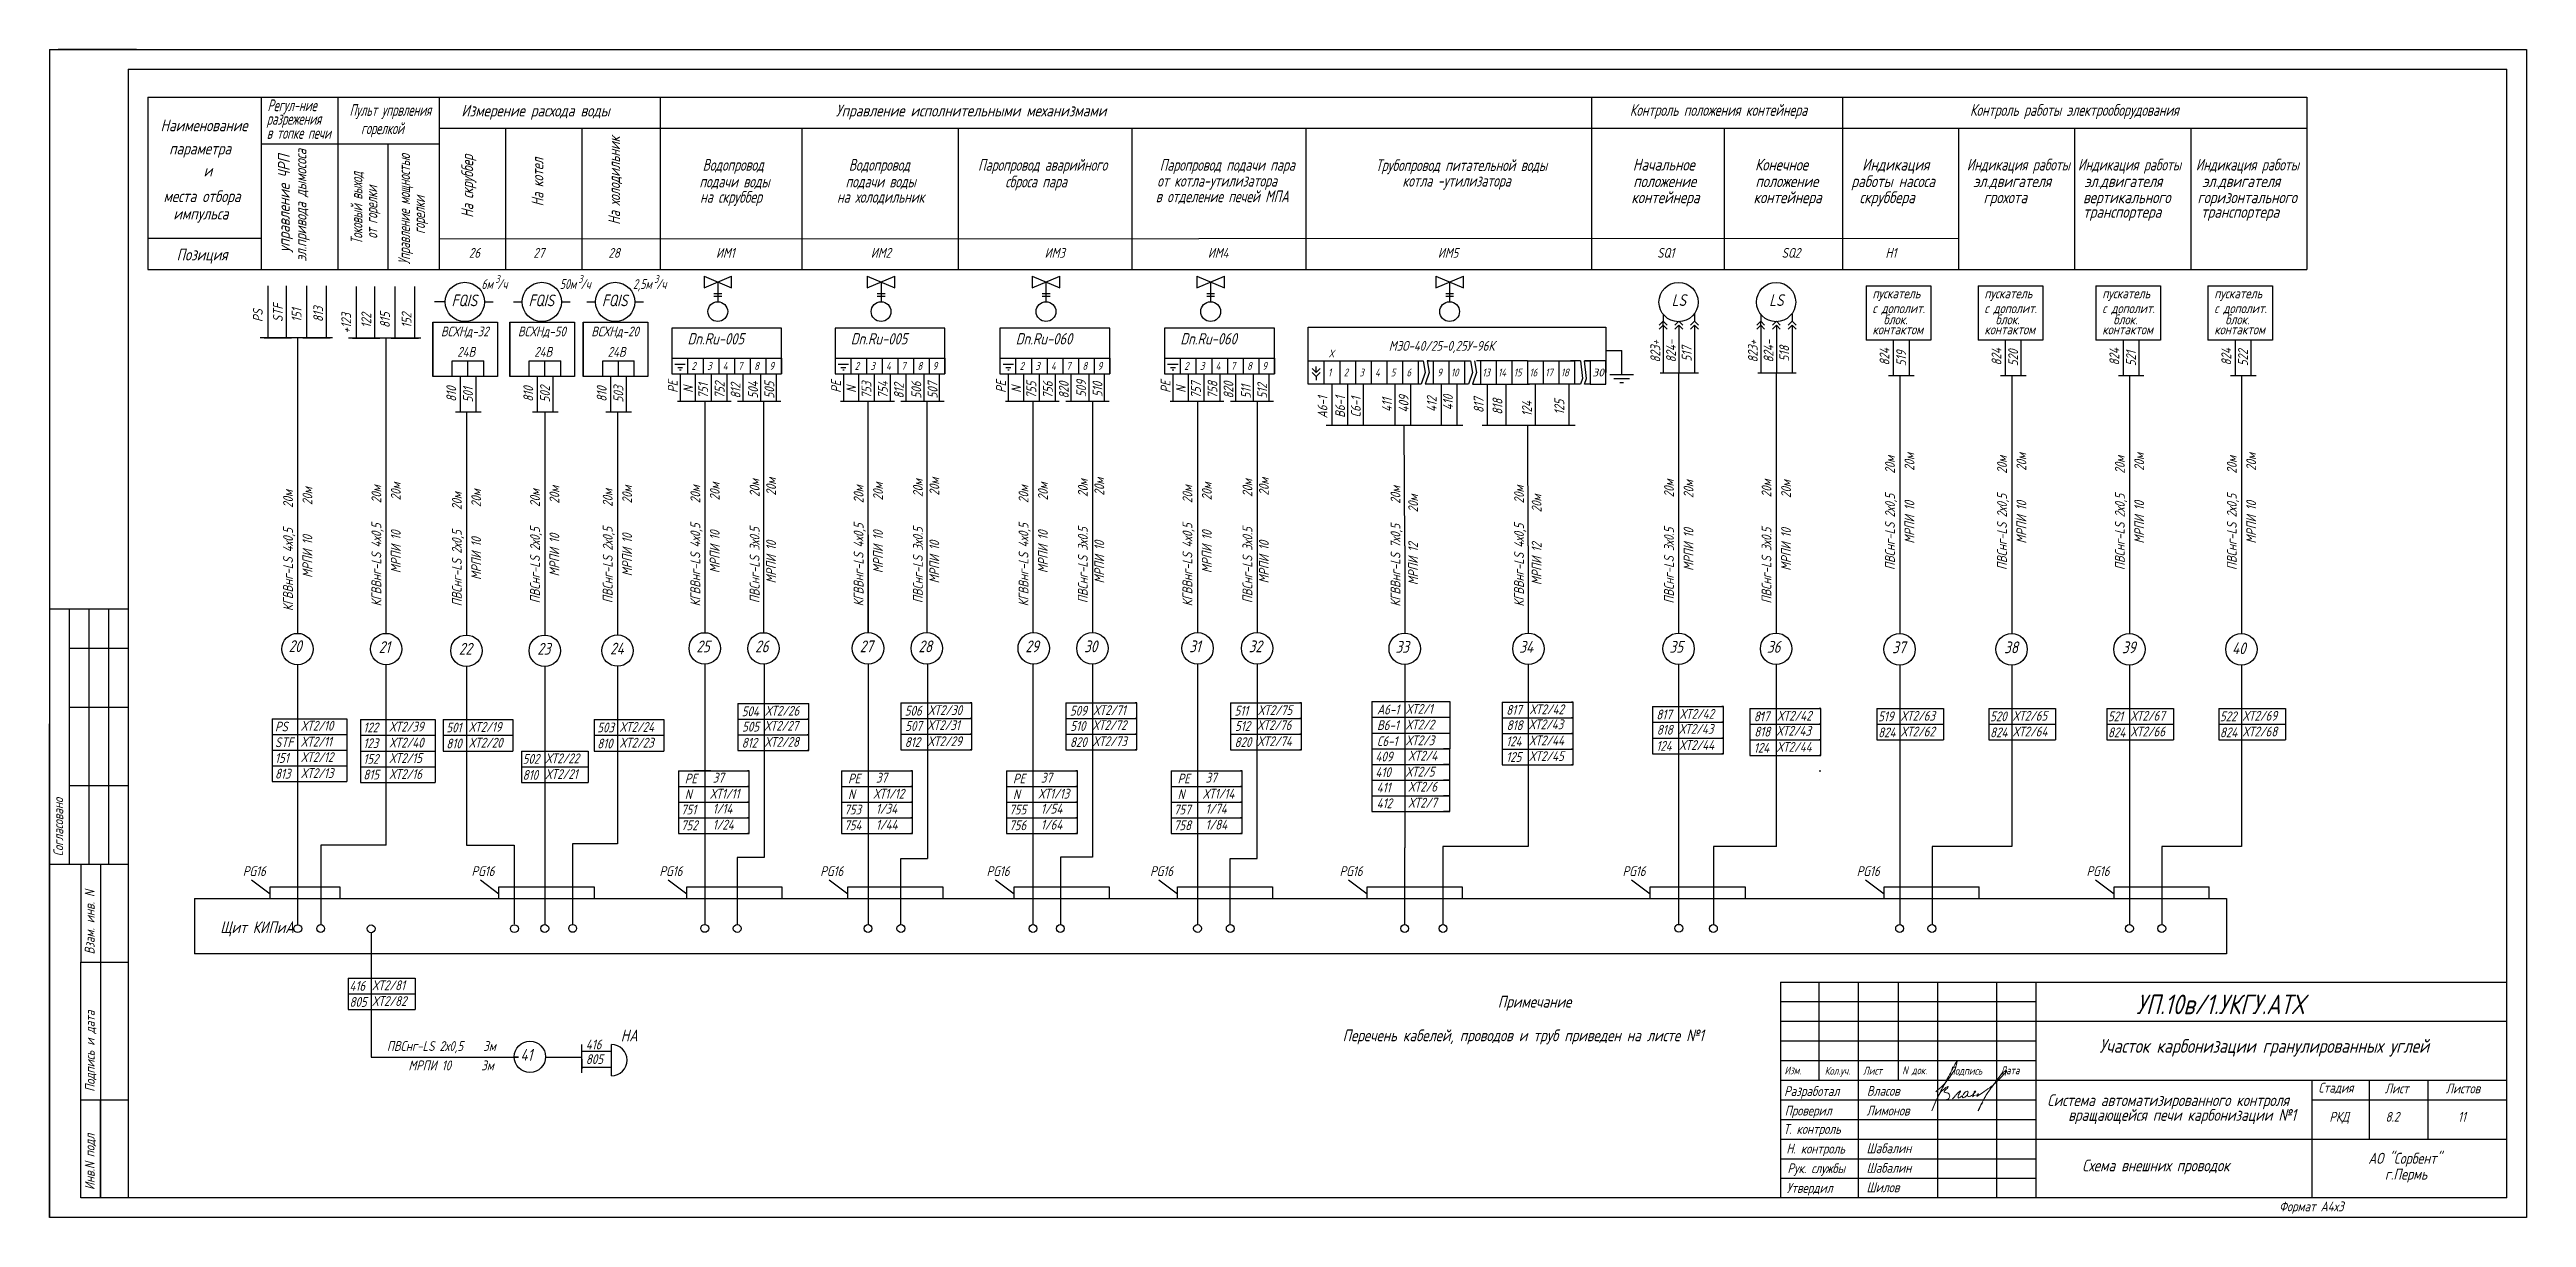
# Model space of a CAD drawing. Header units: millimetres. Extents: x 1531 to 2162, y 3 to 301.
import ezdxf
from ezdxf.enums import TextEntityAlignment as Align

# ---------------------------------------------------------------- set-up
doc = ezdxf.new("R2010")
doc.units = ezdxf.units.MM
doc.layers.add('MAIN', color=7, linetype='Continuous', lineweight=50)
doc.layers.add('Текст', color=7, linetype='Continuous', lineweight=50)
for name, color, linetype in [('TEXT', 250, 'Continuous'), ('АСУТП', 7, 'Continuous'), ('проводка', 184, 'Continuous')]:
    doc.layers.add(name, color=color, linetype=linetype)
doc.styles.get("Standard").update_dxf_attribs({"font": 'GOST_A.TTF', "width": 0.8, "oblique": 15, "height": 3})
doc.styles.add('АСУТП', font='GOST_A.TTF', dxfattribs={"oblique": 15})

msp = doc.modelspace()

# ---------------------------------------------------------------- texts
at = {"color": 7, "linetype": 'Continuous', "oblique": 15, "width": 0.9}
for s, height, p in [('6м /ч', 2.5, (1641.32, 239.98)), ('3 ', 2, (1644.87, 241.53)), ('50м /ч', 2.5, (1661.29, 239.98)), ('3 ', 2, (1666.01, 241.53)), ('2,5м /ч', 2.5, (1679.94, 239.98)), ('3 ', 2, (1685.35, 241.53))]:
    msp.add_text(s, height=height, dxfattribs=at).set_placement(p)
at = {"color": 7, "linetype": 'Continuous', "oblique": 15}
for s, height, p in [('FQIS', 3, (1633.7, 235.57)), ('FQIS', 3, (1653.31, 235.57)), ('FQIS', 3, (1672.01, 235.57)), ('LS', 3, (1944.51, 235.64)), ('LS', 3, (1969.35, 235.64)), ('Dn.Ru-005', 2.88, (1693.81, 225.85)), ('Dn.Ru-005', 2.88, (1735.39, 225.85)), ('Dn.Ru-060', 2.88, (1777.41, 225.85)), ('Dn.Ru-060', 2.88, (1819.34, 225.85)), ('2', 2, (1694.81, 219.37)), ('3', 2, (1698.81, 219.37)), ('4', 2, (1702.81, 219.37)), ('7', 2, (1706.67, 219.37)), ('8', 2, (1710.8, 219.37)), ('9', 2, (1714.66, 219.37)), ('2', 2, (1736.4, 219.37)), ('3', 2, (1740.4, 219.37)), ('4', 2, (1744.39, 219.37)), ('7', 2, (1748.25, 219.37)), ('8', 2, (1752.39, 219.37)), ('9', 2, (1756.25, 219.37)), ('2', 2, (1778.41, 219.37)), ('3', 2, (1782.41, 219.37)), ('4', 2, (1786.41, 219.37)), ('7', 2, (1790.27, 219.37)), ('8', 2, (1794.4, 219.37)), ('9', 2, (1798.26, 219.37)), ('2', 2, (1820.34, 219.37)), ('3', 2, (1824.34, 219.37)), ('4', 2, (1828.34, 219.37)), ('7', 2, (1832.2, 219.37)), ('8', 2, (1836.33, 219.37)), ('9', 2, (1840.2, 219.37)), ('X', 2, (1857.08, 222.52)), ('МЭО-40/25-0,25У-96К', 2.5, (1872.44, 224.24)), ('1', 2, (1856.95, 217.71)), ('1', 2, (1856.95, 217.71)), ('1', 2, (1856.95, 217.71)), ('1', 2, (1856.95, 217.71)), ('2', 2, (1860.95, 217.71)), ('2', 2, (1860.95, 217.71)), ('2', 2, (1860.95, 217.71)), ('2', 2, (1860.95, 217.71)), ('3', 2, (1864.95, 217.71)), ('3', 2, (1864.95, 217.71)), ('3', 2, (1864.95, 217.71)), ('3', 2, (1864.95, 217.71)), ('4', 2, (1868.95, 217.71)), ('4', 2, (1868.95, 217.71)), ('4', 2, (1868.95, 217.71)), ('4', 2, (1868.95, 217.71)), ('5', 2, (1872.95, 217.71)), ('5', 2, (1872.95, 217.71)), ('5', 2, (1872.95, 217.71)), ('5', 2, (1872.95, 217.71)), ('6', 2, (1876.95, 217.71)), ('6', 2, (1876.95, 217.71)), ('6', 2, (1876.95, 217.71)), ('6', 2, (1876.95, 217.71)), ('9', 2, (1884.77, 217.71)), ('9', 2, (1884.77, 217.71)), ('9', 2, (1884.77, 217.71)), ('9', 2, (1884.77, 217.71)), ('10', 2, (1888.27, 217.71)), ('10', 2, (1888.27, 217.71)), ('10', 2, (1888.27, 217.71)), ('10', 2, (1888.27, 217.71)), ('13', 2, (1896.27, 217.71)), ('13', 2, (1896.27, 217.71)), ('13', 2, (1896.27, 217.71)), ('13', 2, (1896.27, 217.71)), ('14', 2, (1900.27, 217.71)), ('14', 2, (1900.27, 217.71)), ('14', 2, (1900.27, 217.71)), ('14', 2, (1900.27, 217.71)), ('15', 2, (1904.27, 217.71)), ('15', 2, (1904.27, 217.71)), ('15', 2, (1904.27, 217.71)), ('15', 2, (1904.27, 217.71)), ('16', 2, (1908.27, 217.71)), ('16', 2, (1908.27, 217.71)), ('16', 2, (1908.27, 217.71)), ('16', 2, (1908.27, 217.71)), ('17', 2, (1912.27, 217.71)), ('17', 2, (1912.27, 217.71)), ('17', 2, (1912.27, 217.71)), ('17', 2, (1912.27, 217.71)), ('18', 2, (1916.27, 217.71)), ('18', 2, (1916.27, 217.71)), ('18', 2, (1916.27, 217.71)), ('18', 2, (1916.27, 217.71)), ('504', 2.5, (1707.62, 131.14)), ('ХТ2/26', 2.5, (1713.61, 131.29)), ('506', 2.5, (1749.15, 131.3)), ('ХТ2/30', 2.5, (1755.14, 131.45)), ('509', 2.5, (1791.22, 131.3)), ('ХТ2/71', 2.5, (1797.21, 131.45)), ('511', 2.5, (1833.15, 131.3)), ('ХТ2/75', 2.5, (1839.14, 131.45)), ('А6-1', 2.5, (1869.45, 131.62)), ('ХТ2/1', 2.5, (1876.81, 131.77)), ('817', 2.5, (1902.35, 131.51)), ('ХТ2/42', 2.5, (1908.34, 131.66)), ('817', 2.5, (1940.59, 130.34)), ('ХТ2/42', 2.5, (1946.58, 130.49)), ('ХТ2/42', 2.5, (1971.42, 130.01)), ('ХТ2/63', 2.5, (2002.88, 130.01)), ('ХТ2/65', 2.5, (2031.41, 130.01)), ('ХТ2/67', 2.5, (2061.42, 130.01)), ('ХТ2/69', 2.5, (2089.95, 130.01)), ('PS', 2.5, (1588.74, 127.26)), ('ХТ2/10', 2.5, (1595.39, 127.48)), ('122', 2.5, (1611.24, 127.03)), ('ХТ2/39', 2.5, (1617.89, 127.24)), ('501', 2.5, (1632.37, 127.03)), ('ХТ2/19', 2.5, (1638.14, 127.17)), ('503', 2.5, (1670.81, 127.03)), ('ХТ2/24', 2.5, (1676.59, 127.17)), ('505', 2.5, (1707.72, 127.24)), ('ХТ2/27', 2.5, (1713.4, 127.46)), ('507', 2.5, (1749.26, 127.4)), ('ХТ2/31', 2.5, (1754.94, 127.62)), ('510', 2.5, (1791.32, 127.4)), ('ХТ2/72', 2.5, (1797, 127.62)), ('512', 2.5, (1833.26, 127.4)), ('ХТ2/76', 2.5, (1838.93, 127.62)), ('В6-1', 2.5, (1869.45, 127.62)), ('ХТ2/2', 2.5, (1876.81, 127.77)), ('ХТ2/3', 2.5, (1876.81, 123.76)), ('818', 2.5, (1902.46, 127.61)), ('ХТ2/43', 2.5, (1908.13, 127.83)), ('ХТ2/44', 2.5, (1908.22, 123.73)), ('818', 2.5, (1940.7, 126.45)), ('ХТ2/43', 2.5, (1946.38, 126.67)), ('817', 2.5, (1965.43, 129.86)), ('818', 2.5, (1965.54, 125.96)), ('ХТ2/43', 2.5, (1971.22, 126.18)), ('519', 2.5, (1997.08, 129.86)), ('824', 2.5, (1997.08, 125.78)), ('ХТ2/62', 2.5, (2002.88, 126)), ('520', 2.5, (2025.6, 129.86)), ('824', 2.5, (2025.6, 125.78)), ('ХТ2/64', 2.5, (2031.41, 126)), ('521', 2.5, (2055.62, 129.86)), ('824', 2.5, (2055.62, 125.78)), ('ХТ2/66', 2.5, (2061.42, 126)), ('522', 2.5, (2084.14, 129.86)), ('824', 2.5, (2084.14, 125.78)), ('ХТ2/68', 2.5, (2089.95, 126)), ('STF', 2.5, (1588.74, 123.26)), ('151', 2.5, (1588.74, 119.26)), ('ХТ2/11', 2.5, (1595.39, 123.41)), ('ХТ2/12', 2.5, (1595.39, 119.48)), ('123', 2.5, (1611.24, 123.03)), ('152', 2.5, (1611.24, 119.03)), ('ХТ2/40', 2.5, (1617.89, 123.17)), ('ХТ2/15', 2.5, (1617.89, 119.24)), ('810', 2.5, (1632.37, 122.94)), ('ХТ2/20', 2.5, (1638.14, 123.16)), ('502', 2.5, (1651.83, 119.03)), ('ХТ2/22', 2.5, (1657.63, 119.17)), ('810', 2.5, (1670.81, 122.94)), ('ХТ2/23', 2.5, (1676.59, 123.16)), ('812', 2.5, (1707.62, 123.14)), ('ХТ2/28', 2.5, (1713.48, 123.36)), ('812', 2.5, (1749.15, 123.3)), ('ХТ2/29', 2.5, (1755.02, 123.52)), ('820', 2.5, (1791.22, 123.3)), ('ХТ2/73', 2.5, (1797.08, 123.52)), ('820', 2.5, (1833.15, 123.3)), ('ХТ2/74', 2.5, (1839.01, 123.52)), ('409', 2.5, (1869.04, 119.62)), ('С6-1', 2.5, (1869.45, 123.54)), ('ХТ2/4', 2.5, (1877.45, 119.84)), ('124', 2.5, (1902.35, 123.51)), ('125', 2.5, (1902.35, 119.51)), ('ХТ2/45', 2.5, (1908.22, 119.73)), ('124', 2.5, (1940.59, 122.34)), ('ХТ2/44', 2.5, (1946.46, 122.56)), ('124', 2.5, (1965.43, 121.86)), ('ХТ2/44', 2.5, (1971.3, 122.08)), ('813', 2.5, (1588.74, 115.26)), ('ХТ2/13', 2.5, (1595.39, 115.41)), ('815', 2.5, (1611.24, 115.03)), ('ХТ2/16', 2.5, (1617.89, 115.17)), ('810', 2.5, (1651.83, 114.94)), ('ХТ2/21', 2.5, (1657.63, 115.16)), ('PE', 2.5, (1693.13, 114.02)), ('37', 2.5, (1700.24, 114.23)), ('PE', 2.5, (1734.71, 114.02)), ('37', 2.5, (1741.82, 114.23)), ('PE', 2.5, (1776.73, 114.02)), ('37', 2.5, (1783.84, 114.23)), ('PE', 2.5, (1818.66, 114.02)), ('37', 2.5, (1825.77, 114.23)), ('410', 2.5, (1869.04, 115.62)), ('411', 2.5, (1869.36, 111.72)), ('ХТ2/5', 2.5, (1876.8, 115.77)), ('ХТ2/6', 2.5, (1877.45, 111.94)), ('751', 2.5, (1692.14, 106.12)), ('N', 2.5, (1693.13, 110.02)), ('ХТ1/11', 2.5, (1699.58, 110.16)), ('1/14', 2.5, (1700.24, 106.34)), ('753', 2.5, (1733.73, 106.12)), ('N', 2.5, (1734.71, 110.02)), ('ХТ1/12', 2.5, (1741.17, 110.16)), ('1/34', 2.5, (1741.82, 106.34)), ('755', 2.5, (1775.74, 106.12)), ('N', 2.5, (1776.73, 110.02)), ('ХТ1/13', 2.5, (1783.18, 110.16)), ('1/54', 2.5, (1783.84, 106.34)), ('757', 2.5, (1817.68, 106.12)), ('N', 2.5, (1818.66, 110.02)), ('ХТ1/14', 2.5, (1825.11, 110.16)), ('1/74', 2.5, (1825.77, 106.34)), ('412', 2.5, (1869.36, 107.72)), ('ХТ2/7', 2.5, (1877.45, 107.87)), ('752', 2.5, (1692.14, 102.12)), ('1/24', 2.5, (1700.24, 102.27)), ('754', 2.5, (1733.73, 102.12)), ('1/44', 2.5, (1741.82, 102.27)), ('756', 2.5, (1775.74, 102.12)), ('1/64', 2.5, (1783.84, 102.27)), ('758', 2.5, (1817.68, 102.12)), ('1/84', 2.5, (1825.77, 102.27)), ('PG16', 2.5, (1580.55, 90.44)), ('PG16', 2.5, (1638.8, 90.44)), ('PG16', 2.5, (1686.67, 90.44)), ('PG16', 2.5, (1727.64, 90.44)), ('PG16', 2.5, (1770, 90.44)), ('PG16', 2.5, (1811.65, 90.44)), ('PG16', 2.5, (1859.92, 90.44)), ('PG16', 2.5, (1932, 90.44)), ('PG16', 2.5, (1991.64, 90.44)), ('PG16', 2.5, (2050.18, 90.44)), ('416', 2.5, (1607.71, 61.2)), ('ХТ2/81', 2.5, (1613.51, 61.35)), ('805', 2.5, (1607.71, 57.12)), ('ХТ2/82', 2.5, (1613.51, 57.34)), ('НА', 3, (1676.81, 48.3)), ('416', 2.5, (1667.92, 46.29)), ('805', 2.5, (1667.92, 42.54))]:
    msp.add_text(s, height=height, dxfattribs=at).set_placement(p)
at = {"color": 7, "linetype": 'Continuous', "style": 'АСУТП', "oblique": 15}
for s, p in [('ВСХНд-32', (1631, 227.9)), ('ВСХНд-50', (1650.61, 227.9)), ('ВСХНд-20', (1669.3, 227.9)), ('24В', (1635.15, 222.7)), ('24В', (1654.76, 222.7)), ('24В', (1673.46, 222.7))]:
    msp.add_text(s, height=2.5, dxfattribs=at).set_placement(p)
at = {"color": 7, "linetype": 'Continuous', "oblique": 15}
for s, p in [('824-', (1945.58, 221.24)), ('824-', (1970.42, 221.24)), ('823+', (1941.58, 221.24)), ('517', (1949.58, 221.49)), ('823+', (1966.42, 221.24)), ('518', (1974.42, 221.49)), ('А6-1', (1856.8, 207.01)), ('В6-1', (1861.3, 207.15)), ('С6-1', (1865.3, 207.29)), ('411', (1873.22, 208.65)), ('409', (1877.48, 208.51)), ('412', (1884.63, 208.64)), ('410', (1888.77, 209.08)), ('817', (1896.6, 208.38)), ('818', (1901.37, 207.94)), ('124', (1908.89, 207.52)), ('125', (1917.13, 207.95))]:
    msp.add_text(s, height=2.5, rotation=90, dxfattribs=at).set_placement(p)
at = {"color": 7, "linetype": 'Continuous', "style": 'АСУТП', "oblique": 15}
for s, p in [('824', (1999.96, 220.49)), ('519', (2004.21, 220.32)), ('824', (2028.48, 220.49)), ('520', (2032.73, 220.32)), ('824', (2058.5, 220.49)), ('521', (2062.75, 220.32)), ('824', (2087.02, 220.49)), ('522', (2091.27, 220.32)), ('810', (1634.9, 211.23)), ('501', (1639.15, 211.06)), ('810', (1654.51, 211.23)), ('502', (1658.76, 211.06)), ('810', (1673.21, 211.23)), ('503', (1677.46, 211.06))]:
    msp.add_text(s, height=2.5, rotation=90, dxfattribs=at).set_placement(p)
at = {"color": 7, "linetype": 'Continuous', "oblique": 15, "width": 1.234412}
msp.add_text('30', height=2, dxfattribs=at).set_placement((1924.27, 217.71), (1927.27, 217.71), align=Align.FIT)
at = {"linetype": 'Continuous', "oblique": 15}
for s, height, p in [('УП.10в/1.УКГУ.АТХ', 5, (2062.85, 55.24)), ('Участок карбонизации гранулированных углей', 3.5, (2053.42, 45.41)), ('Система автоматизированного контроля', 3, (2040.17, 31.85)), ('вращающейся печи карбонизации №1', 3, (2045.51, 28.08))]:
    msp.add_text(s, height=height, dxfattribs=at).set_placement(p)
at = {"color": 0, "linetype": 'Continuous', "oblique": 15}
for s, height, p in [('Изм.', 2, (1973.23, 39.94)), ('N док.', 2, (2003.23, 39.94)), ('Дата', 2, (2028.23, 39.94)), ('Разработал', 2.5, (1973.14, 34.4)), ('Проверил', 2.5, (1973.3, 29.44)), ('Лимонов', 2.5, (1994.13, 29.44)), ('Власов', 2.5, (1994.23, 34.46)), ('Стадия', 2.5, (2109.23, 35.27)), ('Лист', 2.5, (2126.16, 35.09)), ('Листов ', 2.5, (2141.68, 35.09)), ('Т. контроль', 2.5, (1972.99, 24.75)), ('Н. контроль', 2.5, (1973.71, 19.75)), ('Шабалин', 2.5, (1994.13, 19.84)), ('АО "Сорбент"', 2.8, (2121.94, 17.14)), ('Рук. службы', 2.5, (1973.99, 14.75)), ('Шабалин', 2.5, (1994.13, 14.84)), ('г.Пермь', 2.8, (2126.18, 13.11)), ('Утвердил', 2.5, (1973.79, 9.74)), ('Шилов', 2.5, (1994.13, 9.89))]:
    msp.add_text(s, height=height, dxfattribs=at).set_placement(p)
at = {"color": 7, "oblique": 15}
for s, p in [('Кол.уч.', (1983.48, 39.84)), ('Лист', (1993.24, 39.84)), ('Подпись', (2015.23, 39.84))]:
    msp.add_text(s, height=2, dxfattribs=at).set_placement(p)
at = {"layer": 'MAIN', "color": 7, "linetype": 'Continuous', "lineweight": -3, "oblique": 15}
for s, width, p in [('разрежения', 0.8, (1586.63, 281.82)), ('Регул-ние ', 0.8, (1586.82, 285.26)), ('Пульт упрвления', 0.8, (1607.71, 284.07)), ('Контроль положения контейнера', 0.9, (1933.84, 284.07)), ('Контроль работы электрооборудования', 0.9, (2020.49, 284.07)), ('в топке печи', 0.8, (1586.64, 278.22)), ('горелкой', 0.8, (1610.65, 279.4)), ('Водопровод ', 0.9, (1697.67, 270.1)), ('Водопровод ', 0.9, (1734.9, 270.1)), ('Паропровод аварийного ', 0.9, (1767.82, 270.1)), ('Паропровод подачи пара ', 0.9, (1814.09, 270.1)), ('Трубопровод питательной воды', 0.9, (1869.08, 270.02)), ('Индикация работы ', 0.9, (2019.67, 270.15)), ('Индикация работы ', 0.9, (2047.98, 270.15)), ('Индикация работы ', 0.9, (2078.01, 270.15)), ('подачи воды ', 0.9, (1696.85, 265.86)), ('подачи воды ', 0.9, (1734.07, 265.86)), ('сброса пара', 0.9, (1774.76, 265.85)), ('в отделение печей МПА', 0.9, (1813.08, 262.07)), ('от котла-утилизатора', 0.9, (1813.47, 266.05)), ('котла -утилизатора', 0.9, (1875.92, 266.05)), ('на скруббер', 0.9, (1697.03, 261.95)), ('на скруббер', 0.9, (1697.03, 261.95)), ('на холодильник', 0.9, (1731.9, 261.95))]:
    msp.add_text(s, height=3, dxfattribs=dict(at, width=width)).set_placement(p)
for s, height, p in [('Измерение расхода воды ', 3, (1636.2, 283.92)), ('Управление исполнительными механизмами ', 3, (1731.6, 283.92)), ('Наименование', 3, (1559.59, 280.15)), ('параметра', 3, (1561.78, 274.25)), ('Начальное ', 3, (1934.61, 270.15)), ('Конечное', 3, (1965.73, 270.15)), ('Индикация ', 3, (1993.01, 270.15)), ('места отбора', 3, (1560.35, 262.11)), ('и', 3, (1570.55, 268.63)), ('положение ', 3, (1934.72, 265.93)), ('положение ', 3, (1965.83, 265.93)), ('работы насоса', 3, (1990.27, 265.93)), (' эл.двигателя ', 3, (2019.77, 265.93)), (' эл.двигателя ', 3, (2048.08, 265.93)), (' эл.двигателя ', 3, (2078.11, 265.93)), ('импульса', 3, (1562.85, 257.67)), (' контейнера', 3, (1932.69, 261.82)), (' контейнера', 3, (1963.81, 261.82)), (' скруббера', 3, (1990.8, 261.82)), ('грохота', 3, (2023.93, 261.82)), ('вертикального', 3, (2049.29, 261.82)), ('транспортера', 3, (2049.29, 258.13)), ('горизонтального', 3, (2078.43, 261.82)), ('транспортера', 3, (2079.32, 258.13)), ('Позиция', 3, (1563.68, 247.25)), ('с дополит.', 2.5, (1995.64, 233.81)), ('пускатель', 2.5, (1995.64, 237.6)), ('блок.', 2.5, (1998.44, 230.96)), ('пускатель', 2.5, (2024.16, 237.6)), ('с дополит.', 2.5, (2024.16, 233.81)), ('блок.', 2.5, (2026.97, 230.96)), ('с дополит.', 2.5, (2054.18, 233.81)), ('пускатель', 2.5, (2054.18, 237.6)), ('блок.', 2.5, (2056.99, 230.96)), ('с дополит.', 2.5, (2082.71, 233.81)), ('пускатель', 2.5, (2082.71, 237.6)), ('блок.', 2.5, (2085.51, 230.96)), ('контактом', 2.5, (1995.64, 228.41)), ('контактом', 2.5, (2024.16, 228.41)), ('контактом', 2.5, (2054.18, 228.41)), ('контактом', 2.5, (2082.71, 228.41)), ('20', 3, (1592.22, 147.49)), ('21', 3, (1615.16, 147.26)), ('22', 3, (1635.59, 146.83)), ('23', 3, (1655.56, 146.83)), ('24', 3, (1674.09, 146.87)), ('25', 3, (1696.08, 147.43)), ('26', 3, (1711.04, 147.43)), ('27', 3, (1737.67, 147.44)), ('28', 3, (1752.63, 147.44)), ('29', 3, (1779.87, 147.44)), ('30', 3, (1794.83, 147.44)), ('31', 3, (1821.6, 147.44)), ('32', 3, (1836.75, 147.44)), ('33', 3, (1874.17, 147.32)), ('34', 3, (1905.68, 147.32)), ('35', 3, (1943.93, 147.32)), ('36', 3, (1968.77, 147.32)), ('37', 3, (2000.65, 147.19)), ('38', 3, (2029.18, 147.19)), ('39', 3, (2059.19, 147.19)), ('40', 3, (2087.23, 146.95)), ('Щит КИПиА ', 3, (1574.79, 75.89)), ('Примечание', 3, (1900.21, 56.93)), ('Перечень кабелей, проводов и труб приведен на листе №1', 3, (1860.69, 48.35)), ('ПВСнг-LS 2х0,5    3м', 2.5, (1617.25, 45.89, 124.48)), ('41', 3, (1651.26, 43.39))]:
    msp.add_text(s, height=height, dxfattribs=at).set_placement(p)
for s, width, p in [('На холодильник ', 0.9, (1676.64, 256.33)), ('эл.привода дымососа', 0.9, (1596.76, 247.01)), ('Управление мощностью', 0.8, (1623.14, 246.21)), ('На скруббер ', 0.9, (1639.23, 258.13)), ('На котел ', 0.9, (1657.11, 261.03)), ('Токовый выход', 0.8, (1611.01, 251.4)), ('от горелки', 0.8, (1614.82, 252.78)), (' горелки', 0.8, (1626.95, 252.78))]:
    msp.add_text(s, height=3, rotation=90, dxfattribs=dict(at, width=width)).set_placement(p)
for s, height, p in [('управление ЧРП', 3, (1592.5, 249.34)), ('PS', 2.5, (1585.63, 231.55)), ('STF', 2.5, (1590.74, 231.55)), ('151', 2.5, (1595.49, 231.55)), ('813', 2.5, (1600.99, 231.55)), ('+123', 2.5, (1608.13, 228.64)), ('122', 2.5, (1613.25, 230.04)), ('815', 2.5, (1618, 230.04)), ('152', 2.5, (1623.5, 230.04)), ('ПВСнг-LS 2х0,5    20м', 2.5, (2001.36, 168.38, 124.48)), ('ПВСнг-LS 2х0,5    20м', 2.5, (2029.89, 168.38, 124.48)), ('ПВСнг-LS 2х0,5    20м', 2.5, (2059.91, 168.38, 124.48)), ('ПВСнг-LS 2х0,5    20м', 2.5, (2088.43, 168.38, 124.48)), ('КГВВнг-LS 4х0,5    20м', 2.5, (1615.81, 159.13, 124.48)), ('ПВСнг-LS 2х0,5    20м', 2.5, (1674.74, 159.94, 124.48)), ('КГВВнг-LS 4х0,5    20м', 2.5, (1697.06, 159.13, 124.48)), ('ПВСнг-LS 3х0.5      20м', 2.5, (1712.16, 159.94)), ('КГВВнг-LS 4х0,5    20м', 2.5, (1738.65, 159.13, 124.48)), ('ПВСнг-LS 3х0.5      20м', 2.5, (1753.75, 159.94)), ('КГВВнг-LS 4х0,5    20м', 2.5, (1780.66, 159.14, 124.48)), ('ПВСнг-LS 3х0.5      20м', 2.5, (1795.76, 159.94)), ('КГВВнг-LS 4х0,5    20м', 2.5, (1822.4, 159.14, 124.48)), ('ПВСнг-LS 3х0.5      20м', 2.5, (1837.69, 159.94)), ('КГВВнг-LS 7х0,5    20м', 2.5, (1875.4, 159.07, 124.48)), ('КГВВнг-LS 4х0,5    20м', 2.5, (1906.87, 159.07, 124.48)), ('ПВСнг-LS 3х0.5      20м', 2.5, (1945.06, 159.84)), ('ПВСнг-LS 3х0.5      20м', 2.5, (1969.9, 159.84)), ('КГВВнг-LS 4х0,5    20м', 2.5, (1593.31, 157.93, 124.48)), ('ПВСнг-LS 2х0,5    20м', 2.5, (1636.31, 159.13, 124.48)), ('ПВСнг-LS 2х0,5    20м', 2.5, (1656.22, 159.9, 124.48)), ('Согласовано', 2.5, (1534.79, 95.47)), ('Взам. инв. N', 2.5, (1542.79, 70.47)), ('Подпись и дата', 2.5, (1542.84, 35.47)), ('Инв.N подл', 2.5, (1542.79, 10.47))]:
    msp.add_text(s, height=height, rotation=90, dxfattribs=at).set_placement(p)
at = {"layer": 'MAIN', "color": 0, "linetype": 'Continuous', "lineweight": -3, "oblique": 15}
for s, p in [('26', (1638.13, 247.92)), ('27', (1654.54, 247.92)), ('28', (1673.66, 247.92)), ('ИМ1', (1701.07, 247.92)), ('ИМ2', (1740.5, 247.92)), ('ИМ3', (1784.78, 247.92)), ('ИМ4', (1826.35, 247.92)), ('ИМ5', (1884.94, 247.92)), ('SQ1', (1940.8, 247.92)), ('SQ2', (1972.51, 247.92)), ('Н1', (1998.94, 247.92)), ('МРПИ 10      3м', (1622.73, 40.95))]:
    msp.add_text(s, height=2.5, dxfattribs=at).set_placement(p)
for s, p in [('МРПИ 10      20м', (2006.31, 175.11)), ('МРПИ 10      20м', (2034.83, 175.11)), ('МРПИ 10      20м', (2064.85, 175.11)), ('МРПИ 10      20м', (2093.37, 175.11)), ('МРПИ 10      20м', (1598.25, 166.39)), ('МРПИ 10      20м', (1620.76, 167.58)), ('МРПИ 10      20м', (1661.16, 166.75)), ('МРПИ 10      20м', (1679.68, 166.8)), ('МРПИ 10      20м', (1702, 167.58)), ('МРПИ 10         20м', (1716.36, 164.96)), ('МРПИ 10      20м', (1743.59, 167.58)), ('МРПИ 10         20м', (1757.94, 164.97)), ('МРПИ 10      20м', (1785.6, 167.59)), ('МРПИ 10         20м', (1799.96, 164.96)), ('МРПИ 10      20м', (1827.34, 167.59)), ('МРПИ 10         20м', (1841.89, 164.96)), ('МРПИ 10      20м', (1950.04, 168.18)), ('МРПИ 10      20м', (1974.88, 168.18)), ('МРПИ 10      20м', (1641.25, 165.85)), ('МРПИ 12      20м', (1879.89, 164.53, 124.48)), ('МРПИ 12      20м', (1911.35, 164.53, 124.48))]:
    msp.add_text(s, height=2.5, rotation=90, dxfattribs=at).set_placement(p)
at = {"layer": 'TEXT', "color": 7, "linetype": 'Continuous', "lineweight": -3, "oblique": 15}
for s, height, p in [('Схема внешних проводок', 3, (2049.06, 15.22)), ('Формат А4х3', 2.5, (2099.23, 5.03))]:
    msp.add_text(s, height=height, dxfattribs=at).set_placement(p)
at = {"layer": 'АСУТП', "color": 7, "linetype": 'Continuous', "style": 'АСУТП', "oblique": 15}
for s, p in [('PE', (1691.32, 213.52)), ('N', (1695.21, 213.52)), ('751', (1699.06, 212.06)), ('752', (1703.26, 212.06)), ('812', (1707.31, 212.06)), ('504', (1711.76, 212.06)), ('505', (1715.91, 212.06)), ('PE', (1732.91, 213.52)), ('N', (1736.79, 213.52)), ('753', (1740.65, 212.06)), ('754', (1744.84, 212.06)), ('812', (1748.9, 212.06)), ('506', (1753.35, 212.06)), ('507', (1757.5, 212.06)), ('PE', (1774.92, 213.52)), ('N', (1778.81, 213.52)), ('755', (1782.66, 212.06)), ('756', (1786.86, 212.06)), ('820', (1790.91, 212.06)), ('509', (1795.36, 212.43)), ('510', (1799.51, 212.43)), ('PE', (1816.85, 213.52)), ('N', (1820.74, 213.52)), ('757', (1824.59, 212.06)), ('758', (1828.79, 212.06)), ('820', (1832.85, 212.06)), ('511', (1837.29, 212.06)), ('512', (1841.45, 212.06))]:
    msp.add_text(s, height=2.5, rotation=90, dxfattribs=at).set_placement(p)
at = {"layer": 'Текст', "lineweight": -3, "oblique": 15}
for s, p in [('РКД', (2112.03, 27.86, 10)), ('8.2', (2126.33, 27.86, 10)), ('11', (2144.78, 27.86, 10))]:
    msp.add_text(s, height=2.5, dxfattribs=at).set_placement(p)

# ---------------------------------------------------------------- blocks, each defined once
blk = doc.blocks.new('Власов')
at = {"layer": 'проводка', "lineweight": 18}
for points in [[(-0.58, 2.47), (1.27, 4.07), (2.73, 5.82), (3.82, 7.33), (4.64, 9.02), (4.84, 10.28), (4.04, 8.93), (3.16, 7.2), (1.39, 3.86), (0.52, 2.26), (-1.55, -2.37), (-0.72, -0.35), (0.34, 1.8), (1.73, 3.31), (2.62, 3.78), (2.31, 3.3), (1.91, 2.96), (1.61, 2.44), (2.21, 2.21), (2.85, 1.83), (2.99, 1.4), (2.77, 0.75), (2.36, 0.49), (2.18, 0.43), (2.07, 0.4), (1.98, 0.4)], [(3.73, 0.66), (4.37, 1.39), (4.91, 2.01), (5.22, 2.29), (5.78, 2.66), (5.59, 2.28), (5.16, 1.05), (5.19, 0.9), (5.7, 1.1), (6.25, 1.38), (6.27, 1.2), (6.3, 1.02), (7.02, 1.21), (7.63, 2.13), (7.63, 2.52), (6.76, 2.22), (6.42, 1.7)]]:
    blk.add_spline(points, degree=3, dxfattribs=at)
for points, knots in [([(9.73, 1.6), (9.73, 1.6), (10.28, 1.61), (10.33, 1.73), (10.3, 1.95), (10.1, 1.88), (9.94, 1.44), (9.82, 1.2), (10.65, 1.75), (14.06, 4.01), (14.83, 4.98), (18.2, 8.2), (16.58, 7.61), (15.42, 5.89), (12.84, 2.54), (12.14, 1.35), (11.17, -0.37), (10.2, -2.51), (10.72, -1.41), (10.96, -1), (11.17, -0.6), (11.31, -0.38), (11.4, -0.29)], [5.202172, 5.202172, 5.202172, 5.202172, 5.207482, 5.981017, 6.074049, 6.477149, 7.534813, 8.416864, 10.873297, 16.080912, 19.105162, 21.731982, 23.469351, 25.755203, 29.311429, 34.513333, 38.416271, 38.862024, 39.053994, 43.961574, 49.897464, 51.239132, 51.239132, 51.239132, 51.239132]), ([(7.53, 1.66), (7.5, 1.54), (7.54, 1.28), (8.01, 1.24), (8.83, 1.57), (9.1, 2.08), (9.9, 2.69), (9.43, 2.64), (9.3, 2.52), (9.14, 2.21), (9.04, 1.25), (8.71, 1.13), (8.92, 1.39), (9.3, 1.54), (9.6, 1.6)], [0, 0, 0, 0, 0.614094, 1.118723, 1.807789, 3.045572, 4.744461, 5.191863, 5.576495, 6.389957, 8.441618, 9.345517, 10.182193, 10.758393, 10.758393, 10.758393, 10.758393])]:
    blk.add_open_spline(points, degree=3, knots=knots, dxfattribs=at)

# ---------------------------------------------------------------- linework, layer by layer
at = {"color": 7, "linetype": 'Continuous'}
for p, q in [((1531.31, 300.97), (1531.31, 3.47)), ((1553.48, 300.97), (1533.48, 300.97)), ((1994.01, 240.78), (2010.48, 240.78)), ((2010.48, 240.78), (2010.48, 226.96)), ((2022.54, 240.78), (2039, 240.78)), ((2039, 240.78), (2039, 226.96)), ((2052.55, 240.78), (2069.02, 240.78)), ((2069.02, 240.78), (2069.02, 226.96)), ((2081.08, 240.78), (2097.54, 240.78)), ((2097.54, 240.78), (2097.54, 226.96)), ((1632.09, 236.67), (1629.39, 236.67)), ((1642.09, 236.67), (1644.3, 236.67)), ((1649.49, 236.67), (1651.7, 236.67)), ((1661.7, 236.69), (1663.92, 236.69)), ((1668.19, 236.67), (1670.4, 236.67)), ((1680.4, 236.69), (1682.61, 236.69)), ((1942.33, 233.54), (1942.33, 231.74)), ((1950.33, 233.74), (1950.33, 231.74)), ((1967.17, 233.54), (1967.17, 231.74)), ((1975.17, 233.74), (1975.17, 231.74)), ((1628.95, 217.7), (1628.95, 231.52)), ((1628.95, 231.52), (1645.42, 231.52)), ((1645.42, 231.52), (1645.42, 217.7)), ((1648.57, 217.7), (1648.57, 231.52)), ((1648.57, 231.52), (1665.03, 231.52)), ((1665.03, 231.52), (1665.03, 217.7)), ((1667.26, 217.7), (1667.26, 231.52)), ((1667.26, 231.52), (1683.73, 231.52)), ((1683.73, 231.52), (1683.73, 217.7)), ((1717.79, 230.02), (1689.8, 230.02)), ((1689.8, 230.02), (1689.8, 218.33)), ((1717.79, 218.33), (1717.79, 230.02)), ((1759.38, 230.02), (1731.39, 230.02)), ((1731.39, 230.02), (1731.39, 218.33)), ((1759.38, 218.33), (1759.38, 230.02)), ((1801.39, 230.02), (1773.4, 230.02)), ((1773.4, 230.02), (1773.4, 218.33)), ((1801.39, 218.33), (1801.39, 230.02)), ((1843.32, 230.02), (1815.33, 230.02)), ((1815.33, 230.02), (1815.33, 218.33)), ((1843.32, 218.33), (1843.32, 230.02)), ((1851.95, 230.21), (1927.77, 230.21)), ((1851.95, 215.71), (1851.95, 230.21)), ((1927.77, 230.21), (1927.77, 218.71)), ((1941.33, 230.74), (1942.33, 231.74)), ((1941.33, 229.74), (1942.33, 230.74)), ((1942.33, 231.74), (1943.33, 230.74)), ((1942.33, 230.49), (1942.33, 231.49)), ((1942.33, 230.74), (1942.33, 229.24)), ((1942.33, 230.74), (1943.33, 229.74)), ((1942.33, 230.74), (1942.33, 218.64)), ((1945.33, 230.74), (1946.33, 231.74)), ((1945.33, 229.74), (1946.33, 230.74)), ((1946.33, 231.74), (1947.33, 230.74)), ((1946.33, 230.74), (1946.33, 218.64)), ((1946.33, 230.74), (1946.33, 229.24)), ((1946.33, 230.74), (1947.33, 229.74)), ((1949.33, 230.74), (1950.33, 231.74)), ((1949.33, 229.74), (1950.33, 230.74)), ((1950.33, 231.74), (1951.33, 230.74)), ((1950.33, 230.74), (1951.33, 229.74)), ((1950.33, 230.74), (1950.33, 218.64)), ((1966.17, 230.74), (1967.17, 231.74)), ((1966.17, 229.74), (1967.17, 230.74)), ((1967.17, 231.74), (1968.17, 230.74)), ((1967.17, 230.49), (1967.17, 231.49)), ((1967.17, 230.74), (1967.17, 229.24)), ((1967.17, 230.74), (1968.17, 229.74)), ((1967.17, 230.74), (1967.17, 218.64)), ((1970.17, 230.74), (1971.17, 231.74)), ((1970.17, 229.74), (1971.17, 230.74)), ((1971.17, 231.74), (1972.17, 230.74)), ((1971.17, 230.74), (1971.17, 218.64)), ((1971.17, 230.74), (1971.17, 229.24)), ((1971.17, 230.74), (1972.17, 229.74)), ((1974.17, 230.74), (1975.17, 231.74)), ((1974.17, 229.74), (1975.17, 230.74)), ((1975.17, 231.74), (1976.17, 230.74)), ((1975.17, 230.74), (1976.17, 229.74)), ((1975.17, 230.74), (1975.17, 218.64)), ((1633.9, 221.7), (1641.9, 221.7)), ((1633.9, 217.7), (1633.9, 221.7)), ((1637.9, 217.7), (1637.9, 221.7)), ((1641.9, 217.7), (1641.9, 221.7)), ((1653.51, 221.7), (1661.51, 221.7)), ((1653.51, 217.7), (1653.51, 221.7)), ((1657.51, 217.7), (1657.51, 221.7)), ((1661.51, 217.7), (1661.51, 221.7)), ((1672.21, 221.7), (1680.21, 221.7)), ((1672.21, 217.7), (1672.21, 221.7)), ((1676.21, 217.7), (1676.21, 221.7)), ((1680.21, 217.7), (1680.21, 221.7)), ((1689.8, 222.33), (1698.3, 222.33)), ((1693.48, 222.33), (1717.79, 222.33)), ((1693.8, 222.33), (1693.8, 218.33)), ((1697.8, 222.33), (1697.8, 218.33)), ((1701.8, 222.33), (1701.8, 218.33)), ((1705.8, 222.33), (1705.8, 218.33)), ((1709.8, 222.33), (1709.8, 218.33)), ((1713.8, 222.33), (1713.8, 218.33)), ((1717.79, 222.33), (1717.79, 218.33)), ((1717.8, 222.33), (1717.8, 218.33)), ((1731.39, 222.33), (1739.88, 222.33)), ((1735.06, 222.33), (1759.38, 222.33)), ((1735.39, 222.33), (1735.39, 218.33)), ((1739.39, 222.33), (1739.39, 218.33)), ((1743.39, 222.33), (1743.39, 218.33)), ((1747.39, 222.33), (1747.39, 218.33)), ((1751.39, 222.33), (1751.39, 218.33)), ((1755.39, 222.33), (1755.39, 218.33)), ((1759.38, 222.33), (1759.38, 218.33)), ((1759.38, 222.33), (1759.38, 218.33)), ((1773.4, 222.33), (1781.9, 222.33)), ((1777.07, 222.33), (1801.39, 222.33)), ((1777.4, 222.33), (1777.4, 218.33)), ((1781.4, 222.33), (1781.4, 218.33)), ((1785.4, 222.33), (1785.4, 218.33)), ((1789.4, 222.33), (1789.4, 218.33)), ((1793.4, 222.33), (1793.4, 218.33)), ((1797.4, 222.33), (1797.4, 218.33)), ((1801.39, 222.33), (1801.39, 218.33)), ((1801.4, 222.33), (1801.4, 218.33)), ((1815.33, 222.33), (1823.83, 222.33)), ((1819.01, 222.33), (1843.32, 222.33)), ((1819.33, 222.33), (1819.33, 218.33)), ((1823.33, 222.33), (1823.33, 218.33)), ((1827.33, 222.33), (1827.33, 218.33)), ((1831.33, 222.33), (1831.33, 218.33)), ((1835.33, 222.33), (1835.33, 218.33)), ((1839.33, 222.33), (1839.33, 218.33)), ((1843.32, 222.33), (1843.32, 218.33)), ((1843.33, 222.33), (1843.33, 218.33)), ((1851.95, 221.71), (1855.95, 221.71)), ((1855.95, 221.71), (1881.21, 221.71)), ((1855.95, 215.71), (1855.95, 221.71)), ((1855.95, 221.71), (1859.95, 221.71)), ((1855.95, 221.71), (1859.95, 221.71)), ((1855.95, 215.71), (1855.95, 221.71)), ((1855.95, 221.71), (1881.21, 221.71)), ((1855.95, 221.71), (1859.95, 221.71)), ((1855.95, 215.71), (1855.95, 221.71)), ((1855.95, 221.71), (1881.21, 221.71)), ((1855.95, 221.71), (1881.21, 221.71)), ((1855.95, 215.71), (1855.95, 221.71)), ((1855.95, 221.71), (1859.95, 221.71)), ((1859.95, 221.71), (1859.95, 215.71)), ((1859.95, 221.71), (1859.95, 215.71)), ((1859.95, 221.71), (1859.95, 215.71)), ((1859.95, 221.71), (1859.95, 215.71)), ((1863.95, 221.71), (1863.95, 215.71)), ((1863.95, 221.71), (1863.95, 215.71)), ((1863.95, 221.71), (1863.95, 215.71)), ((1863.95, 221.71), (1863.95, 215.71)), ((1867.95, 221.71), (1867.95, 215.71)), ((1867.95, 221.71), (1867.95, 215.71)), ((1867.95, 221.71), (1867.95, 215.71)), ((1867.95, 221.71), (1867.95, 215.71)), ((1871.95, 221.71), (1871.95, 215.71)), ((1871.95, 221.71), (1871.95, 215.71)), ((1871.95, 221.71), (1871.95, 215.71)), ((1871.95, 221.71), (1871.95, 215.71)), ((1875.95, 221.71), (1875.95, 215.71)), ((1875.95, 221.71), (1875.95, 215.71)), ((1875.95, 221.71), (1875.95, 215.71)), ((1875.95, 221.71), (1875.95, 215.71)), ((1879.95, 221.71), (1879.95, 215.71)), ((1879.95, 221.71), (1879.95, 215.71)), ((1879.95, 221.71), (1879.95, 215.71)), ((1879.95, 221.71), (1879.95, 215.71)), ((1881.21, 221.71), (1881.71, 218.71)), ((1881.21, 221.71), (1881.71, 218.71)), ((1881.21, 221.71), (1881.71, 218.71)), ((1881.21, 221.71), (1881.71, 218.71)), ((1882.21, 221.71), (1893.27, 221.71)), ((1882.71, 221.71), (1882.21, 221.71)), ((1882.21, 221.71), (1882.71, 218.71)), ((1882.21, 221.71), (1882.71, 218.71)), ((1882.71, 221.71), (1882.21, 221.71)), ((1882.21, 221.71), (1893.27, 221.71)), ((1882.21, 221.71), (1882.71, 218.71)), ((1882.71, 221.71), (1882.21, 221.71)), ((1882.21, 221.71), (1893.27, 221.71)), ((1882.21, 221.71), (1893.27, 221.71)), ((1882.71, 221.71), (1882.21, 221.71)), ((1882.21, 221.71), (1882.71, 218.71)), ((1883.77, 221.71), (1883.77, 215.71)), ((1883.77, 221.71), (1883.77, 215.71)), ((1883.77, 221.71), (1883.77, 215.71)), ((1883.77, 221.71), (1883.77, 215.71)), ((1887.77, 221.71), (1887.77, 215.71)), ((1887.77, 221.71), (1887.77, 215.71)), ((1887.77, 221.71), (1887.77, 215.71)), ((1887.77, 221.71), (1887.77, 215.71)), ((1891.77, 221.71), (1891.77, 215.71)), ((1891.77, 221.71), (1891.77, 215.71)), ((1891.77, 221.71), (1891.77, 215.71)), ((1891.77, 221.71), (1891.77, 215.71)), ((1893.27, 221.71), (1893.77, 218.71)), ((1894.27, 221.71), (1894.77, 218.71)), ((1907.77, 221.71), (1894.77, 221.71)), ((1907.77, 221.71), (1894.77, 221.71)), ((1907.77, 221.71), (1894.77, 221.71)), ((1907.77, 221.71), (1894.77, 221.71)), ((1895.77, 221.71), (1895.77, 215.71)), ((1895.77, 221.71), (1895.77, 215.71)), ((1895.77, 221.71), (1895.77, 215.71)), ((1895.77, 221.71), (1895.77, 215.71)), ((1899.77, 221.71), (1899.77, 215.71)), ((1899.77, 221.71), (1899.77, 215.71)), ((1899.77, 221.71), (1899.77, 215.71)), ((1899.77, 221.71), (1899.77, 215.71)), ((1903.77, 221.71), (1903.77, 215.71)), ((1903.77, 221.71), (1903.77, 215.71)), ((1903.77, 221.71), (1903.77, 215.71)), ((1903.77, 221.71), (1903.77, 215.71)), ((1907.77, 221.71), (1907.77, 215.71)), ((1907.77, 221.71), (1914.27, 221.71)), ((1907.77, 221.71), (1914.27, 221.71)), ((1907.77, 221.71), (1907.77, 215.71)), ((1907.77, 221.71), (1914.27, 221.71)), ((1907.77, 221.71), (1907.77, 215.71)), ((1907.77, 221.71), (1907.77, 215.71)), ((1907.77, 221.71), (1914.27, 221.71)), ((1911.77, 221.71), (1911.77, 215.71)), ((1911.77, 221.71), (1911.77, 221.71)), ((1911.77, 221.71), (1915.77, 221.71)), ((1911.77, 221.71), (1915.77, 221.71)), ((1911.77, 221.71), (1911.77, 221.71)), ((1911.77, 221.71), (1911.77, 215.71)), ((1911.77, 221.71), (1915.77, 221.71)), ((1911.77, 221.71), (1911.77, 221.71)), ((1911.77, 221.71), (1911.77, 215.71)), ((1911.77, 221.71), (1911.77, 215.71)), ((1911.77, 221.71), (1911.77, 221.71)), ((1911.77, 221.71), (1915.77, 221.71)), ((1915.77, 221.71), (1919.77, 221.71)), ((1915.77, 221.71), (1915.77, 215.71)), ((1915.77, 221.71), (1915.77, 215.71)), ((1915.77, 221.71), (1919.77, 221.71)), ((1915.77, 221.71), (1915.77, 215.71)), ((1915.77, 221.71), (1919.77, 221.71)), ((1915.77, 221.71), (1919.77, 221.71)), ((1915.77, 221.71), (1915.77, 215.71)), ((1921.27, 221.71), (1918.77, 221.71)), ((1921.27, 221.71), (1918.77, 221.71)), ((1921.27, 221.71), (1918.77, 221.71)), ((1921.27, 221.71), (1918.77, 221.71)), ((1919.77, 221.71), (1919.77, 215.71)), ((1919.77, 221.71), (1919.77, 215.71)), ((1919.77, 221.71), (1919.77, 215.71)), ((1919.77, 221.71), (1919.77, 215.71)), ((1921.27, 221.71), (1921.77, 217.21)), ((1921.27, 221.71), (1921.77, 217.21)), ((1921.27, 221.71), (1921.77, 217.21)), ((1921.27, 221.71), (1921.77, 217.21)), ((1927.77, 221.71), (1922.27, 221.71)), ((1922.27, 221.71), (1923.77, 221.71)), ((1922.77, 217.21), (1922.27, 221.71)), ((1923.77, 221.71), (1923.77, 215.71)), ((1927.77, 224.27), (1931.77, 224.27)), ((1927.77, 215.71), (1927.77, 221.71)), ((2010.48, 226.96), (1994.01, 226.96)), ((2000.96, 226.96), (2000.96, 217.96)), ((2004.96, 226.96), (2004.96, 217.96)), ((2039, 226.96), (2022.54, 226.96)), ((2029.48, 226.96), (2029.48, 217.96)), ((2033.48, 226.96), (2033.48, 217.96)), ((2069.02, 226.96), (2052.55, 226.96)), ((2059.5, 226.96), (2059.5, 217.96)), ((2063.5, 226.96), (2063.5, 217.96)), ((2097.54, 226.96), (2081.08, 226.96)), ((2088.02, 226.96), (2088.02, 217.96)), ((2092.02, 226.96), (2092.02, 217.96)), ((1645.42, 217.7), (1628.95, 217.7)), ((1635.9, 217.7), (1635.9, 208.7)), ((1639.9, 217.7), (1639.9, 208.7)), ((1665.03, 217.7), (1648.57, 217.7)), ((1655.51, 217.7), (1655.51, 208.7)), ((1659.51, 217.7), (1659.51, 208.7)), ((1683.73, 217.7), (1667.26, 217.7)), ((1674.21, 217.7), (1674.21, 208.7)), ((1678.21, 217.7), (1678.21, 208.7)), ((1689.8, 218.33), (1698.3, 218.33)), ((1693.48, 218.33), (1717.79, 218.33)), ((1731.39, 218.33), (1739.88, 218.33)), ((1735.06, 218.33), (1759.38, 218.33)), ((1773.4, 218.33), (1781.9, 218.33)), ((1777.07, 218.33), (1801.39, 218.33)), ((1815.33, 218.33), (1823.83, 218.33)), ((1819.01, 218.33), (1843.32, 218.33)), ((1855.95, 215.71), (1851.95, 215.71)), ((1852.95, 219.71), (1853.95, 218.71)), ((1852.95, 218.71), (1853.95, 217.71)), ((1853.95, 218.71), (1853.95, 220.21)), ((1853.95, 218.71), (1854.95, 219.71)), ((1853.95, 217.71), (1854.95, 218.71)), ((1853.95, 217.71), (1853.95, 216.71)), ((1880.71, 215.71), (1855.95, 215.71)), ((1880.71, 215.71), (1855.95, 215.71)), ((1880.71, 215.71), (1855.95, 215.71)), ((1880.71, 215.71), (1855.95, 215.71)), ((1857.95, 215.71), (1857.95, 205.21)), ((1861.95, 215.71), (1861.95, 205.37)), ((1865.95, 215.71), (1865.95, 205.21)), ((1873.95, 215.71), (1873.95, 205.21)), ((1877.95, 215.71), (1877.95, 205.21)), ((1881.71, 218.71), (1880.71, 215.71)), ((1881.71, 218.71), (1880.71, 215.71)), ((1881.71, 218.71), (1880.71, 215.71)), ((1881.71, 218.71), (1880.71, 215.71)), ((1882.71, 218.71), (1881.71, 215.71)), ((1882.71, 218.71), (1881.71, 215.71)), ((1882.71, 218.71), (1881.71, 215.71)), ((1882.71, 218.71), (1881.71, 215.71)), ((1892.77, 215.71), (1881.71, 215.71)), ((1892.77, 215.71), (1881.71, 215.71)), ((1892.77, 215.71), (1881.71, 215.71)), ((1892.77, 215.71), (1881.71, 215.71)), ((1885.77, 215.71), (1885.77, 205.21)), ((1889.77, 215.71), (1889.77, 205.21)), ((1893.77, 218.71), (1892.77, 215.71)), ((1894.77, 218.71), (1893.77, 215.71)), ((1893.77, 215.71), (1908.27, 215.71)), ((1893.77, 215.71), (1908.27, 215.71)), ((1893.77, 215.71), (1908.27, 215.71)), ((1893.77, 215.71), (1908.27, 215.71)), ((1897.5, 215.71), (1897.5, 205.21)), ((1902.27, 215.71), (1902.27, 205.21)), ((1914.27, 215.71), (1907.77, 215.71)), ((1914.27, 215.71), (1907.77, 215.71)), ((1914.27, 215.71), (1907.77, 215.71)), ((1914.27, 215.71), (1907.77, 215.71)), ((1909.77, 215.71), (1909.77, 205.21)), ((1919.77, 215.71), (1913.27, 215.71)), ((1919.77, 215.71), (1913.27, 215.71)), ((1919.77, 215.71), (1913.27, 215.71)), ((1919.77, 215.71), (1913.27, 215.71)), ((1918.27, 215.71), (1918.27, 205.21)), ((1921.27, 215.71), (1919.77, 215.71)), ((1921.27, 215.71), (1919.77, 215.71)), ((1921.27, 215.71), (1919.77, 215.71)), ((1921.27, 215.71), (1919.77, 215.71)), ((1921.77, 217.21), (1921.27, 215.71)), ((1921.77, 217.21), (1921.27, 215.71)), ((1921.77, 217.21), (1921.27, 215.71)), ((1921.77, 217.21), (1921.27, 215.71)), ((1922.27, 215.71), (1922.77, 217.21)), ((1923.77, 215.71), (1922.27, 215.71)), ((1923.77, 215.71), (1927.77, 215.71)), ((1927.77, 218.71), (1927.77, 218.71)), ((1928.77, 218.2), (1934.77, 218.2)), ((1929.77, 217.2), (1933.77, 217.2)), ((1931.27, 216.13), (1932.27, 216.13)), ((1946.33, 152.34), (1946.33, 218.5)), ((1971.17, 152.34), (1971.17, 218.5)), ((1876.5, 174.55), (1876.36, 205.37)), ((1907.96, 174.55), (1907.82, 205.21)), ((1946.33, 78.13), (1946.33, 144.35)), ((1971.17, 97.98), (1971.17, 144.35)), ((1706.62, 134.39), (1706.62, 130.39)), ((1748.16, 134.55), (1766.23, 134.55)), ((1748.16, 134.55), (1766.23, 134.55)), ((1748.16, 134.55), (1748.16, 130.55)), ((1766.23, 134.55), (1765.81, 134.55)), ((1766.23, 134.55), (1765.81, 134.55)), ((1790.22, 134.55), (1808.29, 134.55)), ((1790.22, 134.55), (1808.29, 134.55)), ((1790.22, 134.55), (1790.22, 130.55)), ((1808.29, 134.55), (1807.87, 134.55)), ((1808.29, 134.55), (1807.87, 134.55)), ((1832.16, 134.55), (1850.22, 134.55)), ((1832.16, 134.55), (1850.22, 134.55)), ((1832.16, 134.55), (1832.16, 130.55)), ((1850.22, 134.55), (1849.8, 134.55)), ((1850.22, 134.55), (1849.8, 134.55)), ((1868.12, 134.87), (1883.41, 134.87)), ((1868.12, 134.87), (1868.12, 130.87)), ((1883.41, 134.87), (1888.01, 134.87)), ((1888.01, 134.87), (1888.01, 130.87)), ((1901.36, 134.76), (1919.43, 134.76)), ((1901.36, 134.76), (1901.36, 130.76)), ((1919.43, 134.76), (1919, 134.76)), ((1939.6, 133.59), (1957.67, 133.59)), ((1939.6, 133.59), (1939.6, 129.59)), ((1957.67, 133.59), (1957.25, 133.59)), ((1964.44, 133.11), (1982.51, 133.11)), ((1964.44, 133.11), (1964.44, 129.11)), ((1982.51, 133.11), (1982.09, 133.11)), ((1996.78, 133.11), (2009.48, 133.11)), ((1996.78, 133.11), (1996.78, 129.11)), ((2009.48, 133.11), (2013.78, 133.11)), ((2013.78, 133.11), (2013.78, 129.11)), ((2025.3, 133.11), (2038.01, 133.11)), ((2025.3, 133.11), (2025.3, 129.11)), ((2038.01, 133.11), (2042.3, 133.11)), ((2042.3, 133.11), (2042.3, 129.11)), ((2055.32, 133.11), (2068.02, 133.11)), ((2055.32, 133.11), (2055.32, 129.11)), ((2068.02, 133.11), (2072.32, 133.11)), ((2072.32, 133.11), (2072.32, 129.11)), ((2083.85, 133.11), (2096.55, 133.11)), ((2083.85, 133.11), (2083.85, 129.11)), ((2096.55, 133.11), (2100.84, 133.11)), ((2100.84, 133.11), (2100.84, 129.11)), ((1587.99, 130.51), (1601.99, 130.51)), ((1587.99, 130.51), (1587.99, 126.51)), ((1587.99, 126.51), (1587.99, 122.51)), ((1587.99, 126.51), (1601.99, 126.51)), ((1587.99, 126.51), (1601.99, 126.51)), ((1587.99, 126.51), (1601.99, 126.51)), ((1601.99, 130.51), (1607.05, 130.51)), ((1601.99, 126.51), (1607.05, 126.51)), ((1601.99, 126.51), (1607.05, 126.51)), ((1601.99, 126.51), (1607.05, 126.51)), ((1607.05, 130.51), (1607.05, 126.51)), ((1607.05, 126.51), (1607.05, 122.51)), ((1610.49, 130.28), (1624.49, 130.28)), ((1610.49, 130.28), (1610.49, 126.28)), ((1610.49, 126.28), (1610.49, 122.28)), ((1610.49, 126.28), (1624.49, 126.28)), ((1610.49, 126.28), (1624.49, 126.28)), ((1610.49, 126.28), (1624.49, 126.28)), ((1624.49, 130.28), (1629.56, 130.28)), ((1624.49, 126.28), (1629.56, 126.28)), ((1624.49, 126.28), (1629.56, 126.28)), ((1624.49, 126.28), (1629.56, 126.28)), ((1629.56, 130.28), (1629.56, 126.28)), ((1629.56, 126.28), (1629.56, 122.28)), ((1631.62, 130.28), (1644.74, 130.28)), ((1631.62, 130.28), (1631.62, 126.28)), ((1631.62, 126.28), (1631.62, 122.28)), ((1631.62, 126.28), (1644.74, 126.28)), ((1631.62, 126.28), (1644.74, 126.28)), ((1631.62, 126.28), (1644.74, 126.28)), ((1644.74, 130.28), (1649.34, 130.28)), ((1644.74, 126.28), (1649.34, 126.28)), ((1644.74, 126.28), (1649.34, 126.28)), ((1644.74, 126.28), (1649.34, 126.28)), ((1649.34, 130.28), (1649.34, 126.28)), ((1649.34, 126.28), (1649.34, 122.28)), ((1670.06, 130.28), (1683.19, 130.28)), ((1670.06, 130.28), (1670.06, 126.28)), ((1670.06, 126.28), (1670.06, 122.28)), ((1670.06, 126.28), (1683.19, 126.28)), ((1670.06, 126.28), (1683.19, 126.28)), ((1670.06, 126.28), (1683.19, 126.28)), ((1683.19, 130.28), (1687.79, 130.28)), ((1683.19, 126.28), (1687.79, 126.28)), ((1683.19, 126.28), (1687.79, 126.28)), ((1683.19, 126.28), (1687.79, 126.28)), ((1687.79, 130.28), (1687.79, 126.28)), ((1687.79, 126.28), (1687.79, 122.28)), ((1706.62, 130.39), (1724.69, 130.39)), ((1706.62, 130.39), (1724.69, 130.39)), ((1706.62, 130.39), (1724.69, 130.39)), ((1706.62, 130.39), (1706.62, 126.39)), ((1706.62, 126.39), (1724.69, 126.39)), ((1706.62, 126.39), (1706.62, 122.39)), ((1706.62, 126.39), (1706.62, 126.39)), ((1706.62, 126.39), (1724.69, 126.39)), ((1706.62, 126.39), (1724.69, 126.39)), ((1706.62, 126.39), (1724.69, 126.39)), ((1706.62, 126.39), (1724.69, 126.39)), ((1706.62, 126.39), (1724.69, 126.39)), ((1724.69, 130.39), (1724.27, 130.39)), ((1724.69, 130.39), (1724.27, 130.39)), ((1724.69, 130.39), (1724.27, 130.39)), ((1724.69, 126.39), (1724.27, 126.39)), ((1724.69, 126.39), (1724.27, 126.39)), ((1724.69, 126.39), (1724.27, 126.39)), ((1724.69, 126.39), (1724.27, 126.39)), ((1724.69, 126.39), (1724.27, 126.39)), ((1724.69, 126.39), (1724.27, 126.39)), ((1748.16, 130.55), (1766.23, 130.55)), ((1748.16, 130.55), (1766.23, 130.55)), ((1748.16, 130.55), (1766.23, 130.55)), ((1748.16, 130.55), (1748.16, 126.55)), ((1748.16, 126.55), (1766.23, 126.55)), ((1748.16, 126.55), (1748.16, 122.55)), ((1748.16, 126.55), (1748.16, 126.55)), ((1748.16, 126.55), (1766.23, 126.55)), ((1748.16, 126.55), (1766.23, 126.55)), ((1748.16, 126.55), (1766.23, 126.55)), ((1748.16, 126.55), (1766.23, 126.55)), ((1748.16, 126.55), (1766.23, 126.55)), ((1766.23, 130.55), (1765.81, 130.55)), ((1766.23, 130.55), (1765.81, 130.55)), ((1766.23, 130.55), (1765.81, 130.55)), ((1766.23, 126.55), (1765.81, 126.55)), ((1766.23, 126.55), (1765.81, 126.55)), ((1766.23, 126.55), (1765.81, 126.55)), ((1766.23, 126.55), (1765.81, 126.55)), ((1766.23, 126.55), (1765.81, 126.55)), ((1766.23, 126.55), (1765.81, 126.55)), ((1790.22, 130.55), (1808.29, 130.55)), ((1790.22, 130.55), (1808.29, 130.55)), ((1790.22, 130.55), (1808.29, 130.55)), ((1790.22, 130.55), (1790.22, 126.55)), ((1790.22, 126.55), (1808.29, 126.55)), ((1790.22, 126.55), (1790.22, 122.55)), ((1790.22, 126.55), (1790.22, 126.55)), ((1790.22, 126.55), (1808.29, 126.55)), ((1790.22, 126.55), (1808.29, 126.55)), ((1790.22, 126.55), (1808.29, 126.55)), ((1790.22, 126.55), (1808.29, 126.55)), ((1790.22, 126.55), (1808.29, 126.55)), ((1808.29, 130.55), (1807.87, 130.55)), ((1808.29, 130.55), (1807.87, 130.55)), ((1808.29, 130.55), (1807.87, 130.55)), ((1808.29, 126.55), (1807.87, 126.55)), ((1808.29, 126.55), (1807.87, 126.55)), ((1808.29, 126.55), (1807.87, 126.55)), ((1808.29, 126.55), (1807.87, 126.55)), ((1808.29, 126.55), (1807.87, 126.55)), ((1808.29, 126.55), (1807.87, 126.55)), ((1832.16, 130.55), (1850.22, 130.55)), ((1832.16, 130.55), (1850.22, 130.55)), ((1832.16, 130.55), (1850.22, 130.55)), ((1832.16, 130.55), (1832.16, 126.55)), ((1832.16, 126.55), (1850.22, 126.55)), ((1832.16, 126.55), (1832.16, 122.55)), ((1832.16, 126.55), (1832.16, 126.55)), ((1832.16, 126.55), (1850.22, 126.55)), ((1832.16, 126.55), (1850.22, 126.55)), ((1832.16, 126.55), (1850.22, 126.55)), ((1832.16, 126.55), (1850.22, 126.55)), ((1832.16, 126.55), (1850.22, 126.55)), ((1850.22, 130.55), (1849.8, 130.55)), ((1850.22, 130.55), (1849.8, 130.55)), ((1850.22, 130.55), (1849.8, 130.55)), ((1850.22, 126.55), (1849.8, 126.55)), ((1850.22, 126.55), (1849.8, 126.55)), ((1850.22, 126.55), (1849.8, 126.55)), ((1850.22, 126.55), (1849.8, 126.55)), ((1850.22, 126.55), (1849.8, 126.55)), ((1850.22, 126.55), (1849.8, 126.55)), ((1868.12, 130.87), (1883.41, 130.87)), ((1868.12, 130.87), (1868.12, 126.87)), ((1868.12, 130.87), (1883.41, 130.87)), ((1868.12, 130.87), (1883.41, 130.87)), ((1868.12, 130.87), (1883.41, 130.87)), ((1868.12, 126.87), (1868.12, 122.87)), ((1868.12, 126.87), (1883.41, 126.87)), ((1868.12, 126.87), (1883.41, 126.87)), ((1868.12, 126.87), (1883.41, 126.87)), ((1883.41, 130.87), (1888.01, 130.87)), ((1883.41, 130.87), (1888.01, 130.87)), ((1883.41, 130.87), (1888.01, 130.87)), ((1883.41, 130.87), (1888.01, 130.87)), ((1883.41, 126.87), (1888.01, 126.87)), ((1883.41, 126.87), (1888.01, 126.87)), ((1883.41, 126.87), (1888.01, 126.87)), ((1888.01, 130.87), (1888.01, 126.87)), ((1888.01, 126.87), (1888.01, 122.87)), ((1901.36, 130.76), (1901.36, 126.76)), ((1901.36, 130.76), (1919.43, 130.76)), ((1901.36, 130.76), (1919.43, 130.76)), ((1901.36, 130.76), (1919.43, 130.76)), ((1901.36, 126.76), (1919.43, 126.76)), ((1901.36, 126.76), (1919.43, 126.76)), ((1901.36, 126.76), (1919.43, 126.76)), ((1901.36, 126.76), (1901.36, 122.76)), ((1919.43, 130.76), (1919, 130.76)), ((1919.43, 130.76), (1919, 130.76)), ((1919.43, 130.76), (1919, 130.76)), ((1919.43, 126.76), (1919, 126.76)), ((1919.43, 126.76), (1919, 126.76)), ((1919.43, 126.76), (1919, 126.76)), ((1939.6, 129.59), (1939.6, 125.59)), ((1939.6, 129.59), (1957.67, 129.59)), ((1939.6, 129.59), (1957.67, 129.59)), ((1939.6, 129.59), (1957.67, 129.59)), ((1957.67, 129.59), (1957.25, 129.59)), ((1957.67, 129.59), (1957.25, 129.59)), ((1957.67, 129.59), (1957.25, 129.59)), ((1964.44, 129.11), (1964.44, 125.11)), ((1964.44, 129.11), (1982.51, 129.11)), ((1964.44, 129.11), (1982.51, 129.11)), ((1964.44, 129.11), (1982.51, 129.11)), ((1967.8, 131.58), (1967.37, 131.58)), ((1967.8, 131.58), (1967.37, 131.58)), ((1982.51, 129.11), (1982.09, 129.11)), ((1982.51, 129.11), (1982.09, 129.11)), ((1982.51, 129.11), (1982.09, 129.11)), ((1996.78, 129.11), (1996.78, 125.11)), ((1996.78, 129.11), (2009.48, 129.11)), ((1996.78, 129.11), (2009.48, 129.11)), ((1996.78, 129.11), (2009.48, 129.11)), ((2009.48, 129.11), (2013.78, 129.11)), ((2009.48, 129.11), (2013.78, 129.11)), ((2009.48, 129.11), (2013.78, 129.11)), ((2013.78, 129.11), (2013.78, 125.11)), ((2025.3, 129.11), (2025.3, 125.11)), ((2025.3, 129.11), (2038.01, 129.11)), ((2025.3, 129.11), (2038.01, 129.11)), ((2025.3, 129.11), (2038.01, 129.11)), ((2038.01, 129.11), (2042.3, 129.11)), ((2038.01, 129.11), (2042.3, 129.11)), ((2038.01, 129.11), (2042.3, 129.11)), ((2042.3, 129.11), (2042.3, 125.11)), ((2055.32, 129.11), (2055.32, 125.11)), ((2055.32, 129.11), (2068.02, 129.11)), ((2055.32, 129.11), (2068.02, 129.11)), ((2055.32, 129.11), (2068.02, 129.11)), ((2068.02, 129.11), (2072.32, 129.11)), ((2068.02, 129.11), (2072.32, 129.11)), ((2068.02, 129.11), (2072.32, 129.11)), ((2072.32, 129.11), (2072.32, 125.11)), ((2083.85, 129.11), (2083.85, 125.11)), ((2083.85, 129.11), (2096.55, 129.11)), ((2083.85, 129.11), (2096.55, 129.11)), ((2083.85, 129.11), (2096.55, 129.11)), ((2096.55, 129.11), (2100.84, 129.11)), ((2096.55, 129.11), (2100.84, 129.11)), ((2096.55, 129.11), (2100.84, 129.11)), ((2100.84, 129.11), (2100.84, 125.11)), ((1587.99, 122.51), (1601.99, 122.51)), ((1587.99, 122.51), (1587.99, 118.51)), ((1587.99, 122.51), (1601.99, 122.51)), ((1587.99, 122.51), (1601.99, 122.51)), ((1601.99, 122.51), (1607.05, 122.51)), ((1601.99, 122.51), (1607.05, 122.51)), ((1601.99, 122.51), (1607.05, 122.51)), ((1607.05, 122.51), (1607.05, 118.51)), ((1610.49, 122.28), (1624.49, 122.28)), ((1610.49, 122.28), (1610.49, 118.28)), ((1610.49, 122.28), (1624.49, 122.28)), ((1610.49, 122.28), (1624.49, 122.28)), ((1624.49, 122.28), (1629.56, 122.28)), ((1624.49, 122.28), (1629.56, 122.28)), ((1624.49, 122.28), (1629.56, 122.28)), ((1629.56, 122.28), (1629.56, 118.28)), ((1631.62, 122.28), (1644.74, 122.28)), ((1631.62, 122.28), (1644.74, 122.28)), ((1631.62, 122.28), (1644.74, 122.28)), ((1644.74, 122.28), (1649.34, 122.28)), ((1644.74, 122.28), (1649.34, 122.28)), ((1644.74, 122.28), (1649.34, 122.28)), ((1651.53, 122.28), (1664.23, 122.28)), ((1651.53, 122.28), (1651.53, 118.28)), ((1664.23, 122.28), (1668.53, 122.28)), ((1668.53, 122.28), (1668.53, 118.28)), ((1670.06, 122.28), (1683.19, 122.28)), ((1670.06, 122.28), (1683.19, 122.28)), ((1670.06, 122.28), (1683.19, 122.28)), ((1683.19, 122.28), (1687.79, 122.28)), ((1683.19, 122.28), (1687.79, 122.28)), ((1683.19, 122.28), (1687.79, 122.28)), ((1706.62, 122.39), (1724.69, 122.39)), ((1706.62, 122.39), (1724.69, 122.39)), ((1706.62, 122.39), (1724.69, 122.39)), ((1724.69, 122.39), (1724.27, 122.39)), ((1724.69, 122.39), (1724.27, 122.39)), ((1724.69, 122.39), (1724.27, 122.39)), ((1748.16, 122.55), (1766.23, 122.55)), ((1748.16, 122.55), (1766.23, 122.55)), ((1748.16, 122.55), (1766.23, 122.55)), ((1766.23, 122.55), (1765.81, 122.55)), ((1766.23, 122.55), (1765.81, 122.55)), ((1766.23, 122.55), (1765.81, 122.55)), ((1790.22, 122.55), (1808.29, 122.55)), ((1790.22, 122.55), (1808.29, 122.55)), ((1790.22, 122.55), (1808.29, 122.55)), ((1808.29, 122.55), (1807.87, 122.55)), ((1808.29, 122.55), (1807.87, 122.55)), ((1808.29, 122.55), (1807.87, 122.55)), ((1832.16, 122.55), (1850.22, 122.55)), ((1832.16, 122.55), (1850.22, 122.55)), ((1832.16, 122.55), (1850.22, 122.55)), ((1850.22, 122.55), (1849.8, 122.55)), ((1850.22, 122.55), (1849.8, 122.55)), ((1850.22, 122.55), (1849.8, 122.55)), ((1868.12, 122.87), (1883.41, 122.87)), ((1868.12, 122.87), (1883.41, 122.87)), ((1868.12, 122.87), (1883.41, 122.87)), ((1868.12, 122.87), (1888.01, 122.87)), ((1868.12, 122.87), (1868.12, 118.87)), ((1883.41, 122.87), (1888.01, 122.87)), ((1883.41, 122.87), (1888.01, 122.87)), ((1883.41, 122.87), (1888.01, 122.87)), ((1888.01, 122.87), (1886.34, 122.87)), ((1901.36, 122.76), (1901.36, 118.76)), ((1901.36, 122.76), (1919.43, 122.76)), ((1901.36, 122.76), (1919.43, 122.76)), ((1901.36, 122.76), (1919.43, 122.76)), ((1919.43, 122.76), (1919, 122.76)), ((1919.43, 122.76), (1919, 122.76)), ((1919.43, 122.76), (1919, 122.76)), ((1939.6, 125.59), (1957.67, 125.59)), ((1939.6, 125.59), (1957.67, 125.59)), ((1939.6, 125.59), (1957.67, 125.59)), ((1939.6, 125.59), (1939.6, 121.59)), ((1939.6, 121.59), (1957.67, 121.59)), ((1939.6, 121.59), (1957.67, 121.59)), ((1939.6, 121.59), (1957.67, 121.59)), ((1957.67, 125.59), (1957.25, 125.59)), ((1957.67, 125.59), (1957.25, 125.59)), ((1957.67, 125.59), (1957.25, 125.59)), ((1957.67, 121.59), (1957.25, 121.59)), ((1957.67, 121.59), (1957.25, 121.59)), ((1957.67, 121.59), (1957.25, 121.59)), ((1964.44, 125.11), (1982.51, 125.11)), ((1964.44, 125.11), (1982.51, 125.11)), ((1964.44, 125.11), (1982.51, 125.11)), ((1964.44, 125.11), (1964.44, 121.11)), ((1964.44, 121.11), (1982.51, 121.11)), ((1964.44, 121.11), (1982.51, 121.11)), ((1964.44, 121.11), (1982.51, 121.11)), ((1982.51, 125.11), (1982.09, 125.11)), ((1982.51, 125.11), (1982.09, 125.11)), ((1982.51, 125.11), (1982.09, 125.11)), ((1982.51, 121.11), (1982.09, 121.11)), ((1982.51, 121.11), (1982.09, 121.11)), ((1982.51, 121.11), (1982.09, 121.11)), ((1996.78, 125.11), (2009.48, 125.11)), ((1996.78, 125.11), (2009.48, 125.11)), ((1996.78, 125.11), (2009.48, 125.11)), ((2009.48, 125.11), (2013.78, 125.11)), ((2009.48, 125.11), (2013.78, 125.11)), ((2009.48, 125.11), (2013.78, 125.11)), ((2025.3, 125.11), (2038.01, 125.11)), ((2025.3, 125.11), (2038.01, 125.11)), ((2025.3, 125.11), (2038.01, 125.11)), ((2038.01, 125.11), (2042.3, 125.11)), ((2038.01, 125.11), (2042.3, 125.11)), ((2038.01, 125.11), (2042.3, 125.11)), ((2055.32, 125.11), (2068.02, 125.11)), ((2055.32, 125.11), (2068.02, 125.11)), ((2055.32, 125.11), (2068.02, 125.11)), ((2068.02, 125.11), (2072.32, 125.11)), ((2068.02, 125.11), (2072.32, 125.11)), ((2068.02, 125.11), (2072.32, 125.11)), ((2083.85, 125.11), (2096.55, 125.11)), ((2083.85, 125.11), (2096.55, 125.11)), ((2083.85, 125.11), (2096.55, 125.11)), ((2096.55, 125.11), (2100.84, 125.11)), ((2096.55, 125.11), (2100.84, 125.11)), ((2096.55, 125.11), (2100.84, 125.11)), ((1587.99, 118.51), (1587.99, 114.51)), ((1587.99, 118.51), (1601.99, 118.51)), ((1587.99, 118.51), (1601.99, 118.51)), ((1587.99, 118.51), (1601.99, 118.51)), ((1587.99, 114.51), (1601.99, 114.51)), ((1587.99, 114.51), (1601.99, 114.51)), ((1601.99, 118.51), (1607.05, 118.51)), ((1601.99, 118.51), (1607.05, 118.51)), ((1601.99, 118.51), (1607.05, 118.51)), ((1601.99, 114.51), (1607.05, 114.51)), ((1601.99, 114.51), (1607.05, 114.51)), ((1607.05, 118.51), (1607.05, 114.51)), ((1610.49, 118.28), (1610.49, 114.28)), ((1610.49, 118.28), (1624.49, 118.28)), ((1610.49, 118.28), (1624.49, 118.28)), ((1610.49, 118.28), (1624.49, 118.28)), ((1610.49, 114.28), (1624.49, 114.28)), ((1610.49, 114.28), (1624.49, 114.28)), ((1624.49, 118.28), (1629.56, 118.28)), ((1624.49, 118.28), (1629.56, 118.28)), ((1624.49, 118.28), (1629.56, 118.28)), ((1624.49, 114.28), (1629.56, 114.28)), ((1624.49, 114.28), (1629.56, 114.28)), ((1629.56, 118.28), (1629.56, 114.28)), ((1651.53, 118.28), (1651.53, 114.28)), ((1651.53, 118.28), (1664.23, 118.28)), ((1651.53, 118.28), (1664.23, 118.28)), ((1651.53, 118.28), (1664.23, 118.28)), ((1651.53, 114.28), (1664.23, 114.28)), ((1651.53, 114.28), (1664.23, 114.28)), ((1651.53, 114.28), (1664.23, 114.28)), ((1664.23, 118.28), (1668.53, 118.28)), ((1664.23, 118.28), (1668.53, 118.28)), ((1664.23, 118.28), (1668.53, 118.28)), ((1664.23, 114.28), (1668.53, 114.28)), ((1664.23, 114.28), (1668.53, 114.28)), ((1664.23, 114.28), (1668.53, 114.28)), ((1668.53, 118.28), (1668.53, 114.28)), ((1691.48, 117.27), (1709.55, 117.27)), ((1691.48, 117.27), (1691.48, 113.27)), ((1709.55, 117.27), (1709.13, 117.27)), ((1733.07, 117.27), (1751.13, 117.27)), ((1733.07, 117.27), (1733.07, 113.27)), ((1751.13, 117.27), (1750.71, 117.27)), ((1775.08, 117.27), (1793.15, 117.27)), ((1775.08, 117.27), (1775.08, 113.27)), ((1793.15, 117.27), (1792.73, 117.27)), ((1817.01, 117.27), (1835.08, 117.27)), ((1817.01, 117.27), (1817.01, 113.27)), ((1835.08, 117.27), (1834.66, 117.27)), ((1868.12, 118.87), (1868.12, 114.87)), ((1868.12, 118.87), (1888.01, 118.87)), ((1868.12, 118.87), (1888.01, 118.87)), ((1868.12, 118.87), (1888.01, 118.87)), ((1868.12, 114.87), (1888.01, 114.87)), ((1868.12, 114.87), (1888.01, 114.87)), ((1868.12, 114.87), (1888.01, 114.87)), ((1868.12, 114.87), (1868.12, 110.87)), ((1888.01, 118.87), (1886.34, 118.87)), ((1888.01, 118.87), (1886.34, 118.87)), ((1888.01, 118.87), (1886.34, 118.87)), ((1888.01, 114.87), (1886.34, 114.87)), ((1888.01, 114.87), (1886.34, 114.87)), ((1888.01, 114.87), (1886.34, 114.87)), ((1901.36, 118.76), (1919.43, 118.76)), ((1901.36, 118.76), (1919.43, 118.76)), ((1919.43, 118.76), (1919, 118.76)), ((1919.43, 118.76), (1919, 118.76)), ((1982.51, 117.11), (1982.09, 117.11)), ((1982.51, 117.11), (1982.09, 117.11)), ((1691.48, 113.27), (1691.48, 109.27)), ((1691.48, 113.27), (1709.55, 113.27)), ((1691.48, 113.27), (1709.55, 113.27)), ((1691.48, 113.27), (1709.55, 113.27)), ((1691.48, 109.27), (1709.55, 109.27)), ((1691.48, 109.27), (1709.55, 109.27)), ((1691.48, 109.27), (1709.55, 109.27)), ((1691.48, 109.27), (1691.48, 105.27)), ((1709.55, 113.27), (1709.13, 113.27)), ((1709.55, 113.27), (1709.13, 113.27)), ((1709.55, 113.27), (1709.13, 113.27)), ((1709.55, 109.27), (1709.13, 109.27)), ((1709.55, 109.27), (1709.13, 109.27)), ((1709.55, 109.27), (1709.13, 109.27)), ((1733.07, 113.27), (1733.07, 109.27)), ((1733.07, 113.27), (1751.13, 113.27)), ((1733.07, 113.27), (1751.13, 113.27)), ((1733.07, 113.27), (1751.13, 113.27)), ((1733.07, 109.27), (1751.13, 109.27)), ((1733.07, 109.27), (1751.13, 109.27)), ((1733.07, 109.27), (1751.13, 109.27)), ((1733.07, 109.27), (1733.07, 105.27)), ((1751.13, 113.27), (1750.71, 113.27)), ((1751.13, 113.27), (1750.71, 113.27)), ((1751.13, 113.27), (1750.71, 113.27)), ((1751.13, 109.27), (1750.71, 109.27)), ((1751.13, 109.27), (1750.71, 109.27)), ((1751.13, 109.27), (1750.71, 109.27)), ((1775.08, 113.27), (1775.08, 109.27)), ((1775.08, 113.27), (1793.15, 113.27)), ((1775.08, 113.27), (1793.15, 113.27)), ((1775.08, 113.27), (1793.15, 113.27)), ((1775.08, 109.27), (1793.15, 109.27)), ((1775.08, 109.27), (1793.15, 109.27)), ((1775.08, 109.27), (1793.15, 109.27)), ((1775.08, 109.27), (1775.08, 105.27)), ((1793.15, 113.27), (1792.73, 113.27)), ((1793.15, 113.27), (1792.73, 113.27)), ((1793.15, 113.27), (1792.73, 113.27)), ((1793.15, 109.27), (1792.73, 109.27)), ((1793.15, 109.27), (1792.73, 109.27)), ((1793.15, 109.27), (1792.73, 109.27)), ((1817.01, 113.27), (1817.01, 109.27)), ((1817.01, 113.27), (1835.08, 113.27)), ((1817.01, 113.27), (1835.08, 113.27)), ((1817.01, 113.27), (1835.08, 113.27)), ((1817.01, 109.27), (1835.08, 109.27)), ((1817.01, 109.27), (1835.08, 109.27)), ((1817.01, 109.27), (1835.08, 109.27)), ((1817.01, 109.27), (1817.01, 105.27)), ((1835.08, 113.27), (1834.66, 113.27)), ((1835.08, 113.27), (1834.66, 113.27)), ((1835.08, 113.27), (1834.66, 113.27)), ((1835.08, 109.27), (1834.66, 109.27)), ((1835.08, 109.27), (1834.66, 109.27)), ((1835.08, 109.27), (1834.66, 109.27)), ((1868.12, 110.87), (1868.12, 106.87)), ((1868.12, 110.87), (1888.01, 110.87)), ((1868.12, 110.87), (1888.01, 110.87)), ((1868.12, 110.87), (1888.01, 110.87)), ((1888.01, 110.87), (1886.34, 110.87)), ((1888.01, 110.87), (1886.34, 110.87)), ((1888.01, 110.87), (1886.34, 110.87)), ((1691.48, 105.27), (1691.48, 101.27)), ((1691.48, 105.27), (1709.55, 105.27)), ((1691.48, 105.27), (1709.55, 105.27)), ((1691.48, 105.27), (1709.55, 105.27)), ((1691.48, 101.27), (1709.55, 101.27)), ((1691.48, 101.27), (1709.55, 101.27)), ((1709.55, 105.27), (1709.13, 105.27)), ((1709.55, 105.27), (1709.13, 105.27)), ((1709.55, 105.27), (1709.13, 105.27)), ((1709.55, 101.27), (1709.13, 101.27)), ((1709.55, 101.27), (1709.13, 101.27)), ((1733.07, 105.27), (1733.07, 101.27)), ((1733.07, 105.27), (1751.13, 105.27)), ((1733.07, 105.27), (1751.13, 105.27)), ((1733.07, 105.27), (1751.13, 105.27)), ((1733.07, 101.27), (1751.13, 101.27)), ((1733.07, 101.27), (1751.13, 101.27)), ((1751.13, 105.27), (1750.71, 105.27)), ((1751.13, 105.27), (1750.71, 105.27)), ((1751.13, 105.27), (1750.71, 105.27)), ((1751.13, 101.27), (1750.71, 101.27)), ((1751.13, 101.27), (1750.71, 101.27)), ((1775.08, 105.27), (1775.08, 101.27)), ((1775.08, 105.27), (1793.15, 105.27)), ((1775.08, 105.27), (1793.15, 105.27)), ((1775.08, 105.27), (1793.15, 105.27)), ((1775.08, 101.27), (1793.15, 101.27)), ((1775.08, 101.27), (1793.15, 101.27)), ((1793.15, 105.27), (1792.73, 105.27)), ((1793.15, 105.27), (1792.73, 105.27)), ((1793.15, 105.27), (1792.73, 105.27)), ((1793.15, 101.27), (1792.73, 101.27)), ((1793.15, 101.27), (1792.73, 101.27)), ((1817.01, 105.27), (1817.01, 101.27)), ((1817.01, 105.27), (1835.08, 105.27)), ((1817.01, 105.27), (1835.08, 105.27)), ((1817.01, 105.27), (1835.08, 105.27)), ((1817.01, 101.27), (1835.08, 101.27)), ((1817.01, 101.27), (1835.08, 101.27)), ((1835.08, 105.27), (1834.66, 105.27)), ((1835.08, 105.27), (1834.66, 105.27)), ((1835.08, 105.27), (1834.66, 105.27)), ((1835.08, 101.27), (1834.66, 101.27)), ((1835.08, 101.27), (1834.66, 101.27)), ((1868.12, 106.87), (1888.01, 106.87)), ((1868.12, 106.87), (1888.01, 106.87)), ((1888.01, 106.87), (1886.34, 106.87)), ((1888.01, 106.87), (1886.34, 106.87)), ((1748.17, 78.08), (1748.17, 94.94)), ((1832.06, 78.08), (1832.06, 94.94)), ((1876.5, 78.08), (1876.5, 97.62)), ((1582.8, 89.44), (1587.55, 85.94)), ((1582.8, 89.44), (1587.55, 85.94)), ((1641.05, 89.44), (1645.8, 85.94)), ((1641.05, 89.44), (1645.8, 85.94)), ((1688.92, 89.44), (1693.67, 85.94)), ((1729.89, 89.44), (1734.64, 85.94)), ((1772.25, 89.44), (1777, 85.94)), ((1813.9, 89.44), (1818.65, 85.94)), ((1862.17, 89.44), (1866.92, 85.94)), ((1934.25, 89.44), (1939, 85.94)), ((1993.89, 89.44), (1998.64, 85.94)), ((2052.43, 89.44), (2057.18, 85.94)), ((1587.55, 84.69), (1587.55, 87.69)), ((1587.55, 87.69), (1605.3, 87.69)), ((1587.55, 84.69), (1587.55, 87.69)), ((1605.3, 87.69), (1605.3, 84.69)), ((1645.8, 84.69), (1645.8, 87.69)), ((1645.8, 87.69), (1670, 87.69)), ((1645.8, 84.69), (1645.8, 87.69)), ((1670, 87.69), (1670, 84.69)), ((1670, 87.69), (1670, 84.69)), ((1693.67, 84.69), (1693.67, 87.69)), ((1693.67, 87.69), (1717.86, 87.69)), ((1693.67, 84.69), (1693.67, 87.69)), ((1717.86, 87.69), (1717.86, 84.69)), ((1717.86, 87.69), (1717.86, 84.69)), ((1734.64, 84.69), (1734.64, 87.69)), ((1734.64, 87.69), (1758.84, 87.69)), ((1734.64, 84.69), (1734.64, 87.69)), ((1758.84, 87.69), (1758.84, 84.69)), ((1758.84, 87.69), (1758.84, 84.69)), ((1777, 84.69), (1777, 87.69)), ((1777, 87.69), (1801.19, 87.69)), ((1777, 84.69), (1777, 87.69)), ((1801.19, 87.69), (1801.19, 84.69)), ((1801.19, 87.69), (1801.19, 84.69)), ((1818.65, 84.69), (1818.65, 87.69)), ((1818.65, 87.69), (1842.85, 87.69)), ((1818.65, 84.69), (1818.65, 87.69)), ((1842.85, 87.69), (1842.85, 84.69)), ((1842.85, 87.69), (1842.85, 84.69)), ((1866.92, 84.69), (1866.92, 87.69)), ((1866.92, 87.69), (1891.11, 87.69)), ((1866.92, 84.69), (1866.92, 87.69)), ((1891.11, 87.69), (1891.11, 84.69)), ((1891.11, 87.69), (1891.11, 84.69)), ((1939, 84.69), (1939, 87.69)), ((1939, 87.69), (1963.19, 87.69)), ((1939, 84.69), (1939, 87.69)), ((1963.19, 87.69), (1963.19, 84.69)), ((1963.19, 87.69), (1963.19, 84.69)), ((1998.64, 84.69), (1998.64, 87.69)), ((1998.64, 87.69), (2022.83, 87.69)), ((1998.64, 84.69), (1998.64, 87.69)), ((2022.83, 84.69), (2022.83, 87.69)), ((2057.18, 84.69), (2057.18, 87.69)), ((2057.18, 87.69), (2081.37, 87.69)), ((2057.18, 84.69), (2057.18, 87.69)), ((2081.37, 84.69), (2081.37, 87.69)), ((1607.41, 64.45), (1620.12, 64.45)), ((1607.41, 64.45), (1607.41, 60.45)), ((1620.12, 64.45), (1624.41, 64.45)), ((1624.41, 64.45), (1624.41, 60.45)), ((1607.41, 60.45), (1607.41, 56.45)), ((1607.41, 60.45), (1620.12, 60.45)), ((1607.41, 60.45), (1620.12, 60.45)), ((1607.41, 60.45), (1620.12, 60.45)), ((1620.12, 60.45), (1624.41, 60.45)), ((1620.12, 60.45), (1624.41, 60.45)), ((1620.12, 60.45), (1624.41, 60.45)), ((1624.41, 60.45), (1624.41, 56.45)), ((1607.41, 56.45), (1620.12, 56.45)), ((1607.41, 56.45), (1620.12, 56.45)), ((1607.41, 56.45), (1620.12, 56.45)), ((1620.12, 56.45), (1624.41, 56.45)), ((1620.12, 56.45), (1624.41, 56.45)), ((1620.12, 56.45), (1624.41, 56.45)), ((1666.92, 43.79), (1666.92, 46.29)), ((1666.92, 45.79), (1674.17, 45.79)), ((1674.42, 39.79), (1674.42, 47.54)), ((1674.42, 39.54), (1674.42, 47.54)), ((1666.92, 43.79), (1666.92, 41.29)), ((1666.92, 41.79), (1674.17, 41.79))]:
    msp.add_line(p, q, dxfattribs=at)
at = {"color": 7, "lineweight": 30}
for p, q in [((1551.31, 295.97), (1551.31, 8.47)), ((1690.59, 220.79), (1693.23, 220.79)), ((1691.33, 220.01), (1692.57, 220.01)), ((1691.78, 219.39), (1692.16, 219.39)), ((1732.17, 220.79), (1734.81, 220.79)), ((1732.91, 220.01), (1734.15, 220.01)), ((1733.37, 219.39), (1733.74, 219.39)), ((1774.19, 220.79), (1776.83, 220.79)), ((1774.93, 220.01), (1776.17, 220.01)), ((1775.38, 219.39), (1775.75, 219.39)), ((1816.12, 220.79), (1818.76, 220.79)), ((1816.86, 220.01), (1818.1, 220.01)), ((1817.31, 219.39), (1817.69, 219.39))]:
    msp.add_line(p, q, dxfattribs=at)
at = {"color": 0, "linetype": 'ByBlock'}
for p, q in [((1698.03, 243.26), (1698.03, 241.76)), ((1698.03, 243.26), (1698.03, 240.26)), ((1698.03, 243.26), (1705.03, 240.26)), ((1698.03, 240.26), (1705.03, 243.26)), ((1701.53, 241.76), (1701.53, 236.76)), ((1705.03, 240.26), (1705.03, 243.26)), ((1739.62, 243.26), (1739.62, 241.76)), ((1739.62, 243.26), (1739.62, 240.26)), ((1739.62, 243.26), (1746.62, 240.26)), ((1739.62, 240.26), (1746.62, 243.26)), ((1743.12, 241.76), (1743.12, 236.76)), ((1746.62, 240.26), (1746.62, 243.26)), ((1781.63, 243.26), (1781.63, 241.76)), ((1781.63, 243.26), (1781.63, 240.26)), ((1781.63, 243.26), (1788.63, 240.26)), ((1781.63, 240.26), (1788.63, 243.26)), ((1785.13, 241.76), (1785.13, 236.76)), ((1788.63, 240.26), (1788.63, 243.26)), ((1823.57, 243.26), (1823.57, 241.76)), ((1823.57, 243.26), (1823.57, 240.26)), ((1823.57, 243.26), (1830.57, 240.26)), ((1823.57, 240.26), (1830.57, 243.26)), ((1827.07, 241.76), (1827.07, 236.76)), ((1830.57, 240.26), (1830.57, 243.26)), ((1884.44, 243.26), (1884.44, 241.76)), ((1884.44, 243.26), (1884.44, 240.26)), ((1884.44, 243.26), (1891.44, 240.26)), ((1884.44, 240.26), (1891.44, 243.26)), ((1887.94, 241.76), (1887.94, 236.76)), ((1891.44, 240.26), (1891.44, 243.26))]:
    msp.add_line(p, q, dxfattribs=at)
at = {"color": 7}
for p, q in [((1700.55, 238.79), (1702.55, 238.79)), ((1700.55, 238.11), (1702.55, 238.11)), ((1742.14, 238.79), (1744.14, 238.79)), ((1742.14, 238.11), (1744.14, 238.11)), ((1784.15, 238.79), (1786.15, 238.79)), ((1784.15, 238.11), (1786.15, 238.11)), ((1826.08, 238.79), (1828.08, 238.79)), ((1826.08, 238.11), (1828.08, 238.11)), ((1886.96, 238.79), (1888.96, 238.79)), ((1886.96, 238.11), (1888.96, 238.11)), ((1931.77, 218.2), (1931.77, 224.27)), ((1781.81, 211.29), (1781.81, 152.43)), ((1796.95, 211.29), (1796.95, 177.43)), ((1823.74, 211.29), (1823.74, 152.44)), ((1838.88, 211.29), (1838.88, 152.44)), ((1739.8, 152.44), (1739.8, 177.36)), ((1739.8, 177.36), (1739.8, 152.44)), ((1796.95, 177.43), (1796.95, 152.44)), ((1876.5, 174.55), (1876.5, 152.34)), ((1907.96, 174.55), (1907.96, 152.34)), ((1637.54, 143.83), (1637.54, 98.32)), ((1657.45, 143.83), (1657.45, 78.06)), ((1676.02, 143.87), (1675.99, 98.67)), ((1698.21, 144.45), (1698.21, 97.94)), ((1713.35, 144.44), (1713.35, 102.12)), ((1739.8, 144.44), (1739.8, 78.08)), ((1754.94, 144.44), (1754.94, 94.94)), ((1781.81, 144.44), (1781.81, 78.08)), ((1796.95, 144.44), (1796.95, 95.26)), ((1823.74, 144.44), (1823.74, 78.08)), ((1838.88, 144.44), (1838.88, 134.55)), ((1876.5, 144.34), (1876.5, 97.62)), ((1907.96, 144.34), (1907.96, 97.98)), ((2002.6, 144.19), (2002.6, 78.08)), ((2031.13, 144.19), (2031.13, 97.98)), ((2061.14, 144.19), (2061.14, 78.08)), ((2089.67, 144.19), (2089.67, 97.98)), ((1706.62, 134.39), (1724.69, 134.39)), ((1724.69, 122.39), (1724.69, 134.39)), ((1748.16, 134.55), (1766.23, 134.55)), ((1766.23, 122.55), (1766.23, 134.55)), ((1790.22, 134.55), (1808.29, 134.55)), ((1796.95, 134.55), (1796.95, 128.12)), ((1808.29, 122.55), (1808.29, 134.55)), ((1832.16, 134.55), (1850.22, 134.55)), ((1838.88, 134.55), (1838.88, 125.14)), ((1850.22, 122.55), (1850.22, 134.55)), ((1919.43, 118.76), (1919.43, 134.76)), ((1957.67, 121.59), (1957.67, 133.59)), ((1982.51, 121.11), (1982.51, 133.11)), ((2002.6, 133.11), (2002.6, 125.11)), ((2031.13, 133.11), (2031.13, 125.11)), ((2061.14, 133.11), (2061.14, 125.11)), ((2089.67, 133.11), (2089.67, 125.11)), ((1838.88, 94.94), (1838.88, 125.14)), ((1888.01, 106.87), (1888.01, 122.87)), ((1699.75, 117.27), (1695.42, 117.27)), ((1709.55, 101.27), (1709.55, 117.27)), ((1751.13, 101.27), (1751.13, 117.27)), ((1793.15, 101.27), (1793.15, 117.27)), ((1835.08, 101.27), (1835.08, 117.27)), ((1901.36, 118.76), (1919.43, 118.76)), ((1691.48, 101.27), (1709.55, 101.27)), ((1713.35, 102.12), (1713.35, 95.17)), ((1733.07, 101.27), (1751.13, 101.27)), ((1775.08, 101.27), (1793.15, 101.27)), ((1817.01, 101.27), (1835.08, 101.27)), ((1868.12, 106.87), (1888.01, 106.87)), ((1617.05, 98.3), (1600.38, 98.3)), ((1600.38, 98.3), (1600.38, 78.06)), ((1637.54, 98.32), (1649.67, 98.32)), ((1649.67, 98.32), (1649.67, 98.32)), ((1649.67, 98.32), (1649.67, 78.16)), ((1675.99, 98.67), (1664.56, 98.67)), ((1664.56, 98.67), (1664.56, 78.07)), ((1698.21, 97.94), (1698.21, 78.31)), ((1706.48, 95.2), (1706.48, 78.05)), ((1713.35, 95.17), (1706.48, 95.17)), ((1748.17, 94.94), (1754.94, 94.94)), ((1796.95, 95.26), (1788.79, 95.26)), ((1788.79, 95.26), (1788.79, 78.08)), ((1832.06, 94.94), (1838.88, 94.94)), ((1907.96, 97.98), (1886.21, 97.98)), ((1886.21, 97.98), (1886.21, 78.08)), ((1971.17, 97.98), (1955.17, 97.98)), ((1955.17, 97.98), (1955.17, 78.08)), ((2031.13, 97.98), (2010.83, 97.98)), ((2010.83, 97.98), (2010.83, 78.08)), ((2089.67, 97.98), (2069.38, 97.98)), ((2069.38, 97.98), (2069.38, 78.08)), ((1613.23, 76), (1613.23, 44.29)), ((1698.21, 78.31), (1698.21, 78.1)), ((1611.15, 64.45), (1615.96, 64.45)), ((1613.23, 64.45), (1613.23, 56.45)), ((1613.23, 44.29), (1645.73, 44.29)), ((1643.64, 44.29), (1650.79, 44.29)), ((1650.79, 44.29), (1649.67, 44.29)), ((1657.67, 44.29), (1659.14, 44.29)), ((1657.67, 44.29), (1666.92, 44.29))]:
    msp.add_line(p, q, dxfattribs=at)
at = {"color": 7, "linetype": 'Continuous', "lineweight": 30}
for p, q in [((1941.58, 218.64), (1944.08, 218.64)), ((1944.08, 218.64), (1951.33, 218.64)), ((1966.42, 218.64), (1968.92, 218.64)), ((1968.92, 218.64), (1976.17, 218.64)), ((1666.92, 40.29), (1666.92, 47.54))]:
    msp.add_line(p, q, dxfattribs=at)
for p, q in [((1531.31, 3.47), (1531.31, 129.22)), ((2162.23, 3.47), (1531.31, 3.47))]:
    msp.add_line(p, q)
at = {"color": 0, "linetype": 'ByBlock', "lineweight": 30}
for p, q in [((1972.23, 63.44), (1972.23, 8.48)), ((2107.61, 8.48), (2107.61, 38.44)), ((2122.23, 23.44), (2122.23, 38.44)), ((2137.23, 23.44), (2137.23, 38.44)), ((2107.61, 33.44), (2157.23, 33.44))]:
    msp.add_line(p, q, dxfattribs=at)
at = {"color": 0, "linetype": 'Continuous', "lineweight": 30}
for p, q in [((1972.23, 63.44), (2157.23, 63.44)), ((1981.98, 63.44), (1981.98, 38.44)), ((1991.98, 63.44), (1991.98, 8.44)), ((2002.23, 63.44), (2002.23, 38.44)), ((2012.23, 63.44), (2012.23, 8.44)), ((2027.23, 63.44), (2027.23, 8.44)), ((2037.23, 63.44), (2037.23, 8.44)), ((2037.23, 53.44), (2157.23, 53.44)), ((1972.23, 43.44), (2037.23, 43.44)), ((1972.23, 38.44), (2157.23, 38.44)), ((2037.23, 23.44), (2157.23, 23.44))]:
    msp.add_line(p, q, dxfattribs=at)
at = {"color": 0, "linetype": 'Continuous'}
for p, q in [((1972.23, 58.44), (2037.23, 58.44)), ((1972.23, 53.44), (2037.23, 53.44)), ((1972.23, 48.44), (2037.23, 48.44)), ((1972.23, 33.44), (2037.23, 33.44)), ((1972.23, 28.44), (2037.23, 28.44)), ((1972.23, 28.44), (2037.23, 28.44)), ((1972.23, 23.44), (2037.23, 23.44)), ((1972.23, 18.44), (2037.23, 18.44)), ((1972.23, 13.44), (2037.23, 13.44))]:
    msp.add_line(p, q, dxfattribs=at)
at = {"color": 7, "linetype": 'Continuous'}
for centre in [(1946.26, 236.64), (1971.1, 236.64)]:
    msp.add_circle(centre, 5, dxfattribs=at)
at = {"color": 7}
for centre in [(1701.53, 234.22), (1743.12, 234.22), (1785.13, 234.22), (1827.07, 234.22), (1887.94, 234.22)]:
    msp.add_circle(centre, 2.52, dxfattribs=at)
at = {"color": 7, "linetype": 'Continuous'}
msp.add_arc((1674.42, 43.54), 4, 270, 90, dxfattribs=at)
at = {"layer": 'MAIN', "color": 7, "linetype": 'Continuous', "lineweight": -3}
for p, q in [((1531.31, 300.97), (2162.23, 300.97)), ((1531.31, 300.97), (2007.16, 300.97)), ((2162.23, 300.97), (2162.23, 3.47)), ((1556.39, 288.86), (2106.29, 288.86)), ((1556.39, 288.86), (1556.39, 244.92)), ((1585.2, 288.86), (1585.2, 244.92)), ((1604.77, 288.67), (1604.77, 244.92)), ((1630.54, 288.86), (1630.54, 244.92)), ((1686.86, 288.86), (1686.86, 244.94)), ((1924.1, 288.86), (1924.1, 244.92)), ((1987.99, 288.86), (1987.99, 244.92)), ((2106.29, 288.86), (2106.29, 244.92)), ((1630.54, 280.92), (1774.85, 280.92)), ((1630.54, 280.92), (1817.75, 280.92)), ((1647.49, 280.92), (1647.49, 244.92)), ((1666.92, 280.93), (1666.92, 244.93)), ((1722.97, 280.93), (1722.97, 244.93)), ((1762.73, 280.93), (1762.73, 244.93)), ((1807.01, 280.93), (1807.01, 244.93)), ((1815.7, 280.92), (2106.29, 280.92)), ((1825.08, 280.92), (2105.69, 280.92)), ((1851.29, 280.92), (1851.29, 244.93)), ((1957.89, 280.92), (1957.89, 244.92)), ((2017.56, 280.92), (2017.56, 244.92)), ((2047.14, 280.92), (2047.14, 244.92)), ((2076.72, 280.92), (2076.72, 244.92)), ((2106.29, 280.92), (2106.29, 244.92)), ((1585.2, 276.93), (1630.54, 276.93)), ((1617.47, 276.93), (1617.47, 244.92)), ((1556.39, 252.92), (1585.2, 252.92)), ((1630.54, 252.74), (2017.56, 252.89)), ((1556.39, 244.92), (2106.29, 244.92)), ((1586.93, 240.74), (1586.93, 227.54)), ((1591.55, 240.74), (1591.55, 227.54)), ((1596.8, 240.74), (1596.8, 227.54)), ((1601.8, 240.74), (1601.8, 227.54)), ((1609.43, 240.65), (1609.43, 227.46)), ((1614.05, 240.65), (1614.05, 227.46)), ((1619.3, 240.65), (1619.3, 227.46)), ((1624.3, 240.65), (1624.3, 227.46)), ((1994.01, 240.78), (1994.01, 226.96)), ((2022.54, 240.78), (2022.54, 226.96)), ((2052.55, 240.78), (2052.55, 226.96)), ((2081.08, 240.78), (2081.08, 226.96)), ((1585.96, 227.54), (1592.96, 227.54)), ((1594.55, 152.26), (1594.55, 227.54)), ((1595.83, 227.54), (1602.83, 227.54)), ((1608.47, 227.46), (1615.47, 227.46)), ((1617.05, 152.26), (1617.05, 227.46)), ((1618.33, 227.46), (1625.33, 227.46)), ((1628.95, 231.52), (1628.95, 217.7)), ((1648.57, 231.52), (1648.57, 217.7)), ((1667.26, 231.52), (1667.26, 217.7)), ((2002.6, 217.94), (2002.6, 152.19)), ((2031.13, 217.94), (2031.13, 152.19)), ((2061.14, 217.94), (2061.14, 152.19)), ((2089.67, 217.94), (2089.67, 152.19)), ((1637.54, 208.68), (1637.54, 151.83)), ((1657.45, 208.68), (1657.45, 151.83)), ((1675.99, 208.68), (1676.02, 151.87)), ((1698.2, 211.13), (1698.2, 152.43)), ((1713.16, 211.13), (1713.16, 152.43)), ((1739.79, 211.13), (1739.79, 152.44)), ((1754.75, 211.13), (1754.75, 152.44)), ((1594.55, 78.04), (1594.55, 144.26)), ((1617.05, 98.3), (1617.05, 144.26)), ((1568.21, 84.69), (2085.83, 84.69)), ((1568.21, 84.69), (1568.21, 70.58)), ((2085.83, 84.69), (2085.83, 70.58)), ((2085.83, 70.58), (1568.21, 70.58))]:
    msp.add_line(p, q, dxfattribs=at)
at = {"layer": 'MAIN', "color": 7, "linetype": 'Continuous', "lineweight": 30}
for p, q in [((1551.31, 295.97), (2157.23, 295.97)), ((2157.23, 8.47), (2157.23, 295.97)), ((1603.35, 227.54), (1584.97, 227.54)), ((1625.85, 227.46), (1607.47, 227.46)), ((1999.75, 217.94), (2006.27, 217.94)), ((2028.28, 217.94), (2034.8, 217.94)), ((2058.29, 217.94), (2064.81, 217.94)), ((2086.82, 217.94), (2093.34, 217.94)), ((1634.69, 208.68), (1641.22, 208.68)), ((1654.3, 208.68), (1660.83, 208.68)), ((1673, 208.68), (1679.52, 208.68)), ((1704.92, 211.29), (1691.23, 211.29)), ((1717.58, 211.29), (1706.59, 211.29)), ((1746.51, 211.29), (1732.81, 211.29)), ((1759.17, 211.29), (1748.18, 211.29)), ((1788.52, 211.29), (1774.83, 211.29)), ((1801.18, 211.29), (1790.19, 211.29)), ((1830.45, 211.29), (1816.76, 211.29)), ((1843.11, 211.29), (1832.12, 211.29)), ((1891.28, 205.21), (1856.52, 205.21)), ((1919.88, 205.21), (1896.27, 205.21)), ((1531.31, 158.47), (1551.31, 158.47)), ((1536.31, 158.47), (1536.31, 93.47)), ((1541.31, 158.47), (1541.31, 93.47)), ((1546.31, 158.47), (1546.31, 93.47)), ((1536.31, 148.47), (1551.31, 148.47)), ((1536.31, 133.47), (1551.31, 133.47)), ((1536.31, 113.47), (1551.31, 113.47)), ((1531.31, 93.47), (1551.31, 93.47)), ((1539.31, 93.47), (1539.31, 68.47)), ((1544.31, 93.47), (1544.31, 8.47)), ((1539.31, 8.47), (1539.31, 68.47)), ((1539.31, 68.47), (1551.31, 68.47)), ((1539.31, 33.47), (1551.31, 33.47)), ((1544.31, 8.47), (1544.31, 33.47)), ((1551.31, 8.47), (1539.31, 8.47)), ((2157.23, 8.47), (1551.31, 8.47))]:
    msp.add_line(p, q, dxfattribs=at)
at = {"layer": 'MAIN', "color": 7, "linetype": 'Continuous', "lineweight": -3}
for centre, radius in [((1637.09, 236.67), 5), ((1656.7, 236.67), 5), ((1675.4, 236.67), 5), ((1594.48, 148.26), 4), ((1617.06, 148.26), 4), ((1637.5, 147.83), 4), ((1657.46, 147.83), 4), ((1675.99, 147.87), 4), ((1698.21, 148.43), 4), ((1713.17, 148.43), 4), ((1739.8, 148.44), 4), ((1754.76, 148.44), 4), ((1782, 148.44), 4), ((1796.96, 148.44), 4), ((1823.73, 148.44), 4), ((1838.89, 148.44), 4), ((1876.5, 148.34), 4), ((1908.01, 148.34), 4), ((1946.26, 148.34), 4), ((1971.1, 148.34), 4), ((2002.55, 148.19), 4), ((2031.08, 148.19), 4), ((2061.09, 148.19), 4), ((2089.62, 148.19), 4), ((1594.54, 77.04), 1), ((1600.37, 77.06), 1), ((1613.23, 77), 1), ((1649.73, 77.04), 1), ((1657.46, 77.08), 1), ((1664.56, 77.1), 1), ((1698.21, 77.1), 1), ((1706.48, 77.08), 1), ((1739.8, 77.08), 1), ((1748.17, 77.08), 1), ((1748.17, 77.08), 1), ((1781.81, 77.08), 1), ((1788.77, 77.08), 1), ((1823.73, 77.08), 1), ((1832.07, 77.08), 1), ((1876.5, 77.08), 1), ((1886.25, 77.08), 1), ((1946.32, 77.13), 1), ((1955.13, 77.08), 1), ((2002.56, 77.08), 1), ((2010.79, 77.08), 1), ((2061.1, 77.08), 1), ((2069.33, 77.08), 1), ((1653.67, 44.39), 4)]:
    msp.add_circle(centre, radius, dxfattribs=at)
at = {"layer": 'АСУТП', "color": 7, "linetype": 'Continuous'}
for p, q in [((1691.93, 218.27), (1691.93, 211.29)), ((1695.81, 218.27), (1695.81, 211.29)), ((1699.81, 218.27), (1699.81, 211.29)), ((1703.87, 218.27), (1703.87, 211.4)), ((1707.88, 218.27), (1707.88, 211.4)), ((1712.41, 218.27), (1712.41, 211.4)), ((1716.37, 218.27), (1716.37, 211.4)), ((1733.51, 218.27), (1733.51, 211.29)), ((1737.4, 218.27), (1737.4, 211.29)), ((1741.4, 218.27), (1741.4, 211.29)), ((1745.45, 218.27), (1745.45, 211.4)), ((1749.47, 218.27), (1749.47, 211.4)), ((1753.99, 218.27), (1753.99, 211.4)), ((1757.95, 218.27), (1757.95, 211.4)), ((1775.53, 218.27), (1775.53, 211.29)), ((1779.41, 218.27), (1779.41, 211.29)), ((1783.41, 218.27), (1783.41, 211.29)), ((1787.47, 218.27), (1787.47, 211.4)), ((1791.48, 218.27), (1791.48, 211.4)), ((1796.01, 218.27), (1796.01, 211.4)), ((1799.97, 218.27), (1799.97, 211.4)), ((1817.46, 218.27), (1817.46, 211.29)), ((1821.34, 218.27), (1821.34, 211.29)), ((1825.34, 218.27), (1825.34, 211.29)), ((1829.4, 218.27), (1829.4, 211.4)), ((1833.41, 218.27), (1833.41, 211.4)), ((1837.94, 218.27), (1837.94, 211.4)), ((1841.9, 218.27), (1841.9, 211.4))]:
    msp.add_line(p, q, dxfattribs=at)

# ---------------------------------------------------------------- block references
at = {"color": 0, "lineweight": 15}
msp.add_blockref('Власов', (2012.33, 33.03, -10), dxfattribs=at)

msp.set_redraw_order([(e.dxf.handle, doc.entitydb.next_handle()) for e in msp.query("TEXT MTEXT ATTDEF DIMENSION ARC_DIMENSION")])  # texts and dimensions are drawn at this point

doc.saveas('drawing.dxf')
